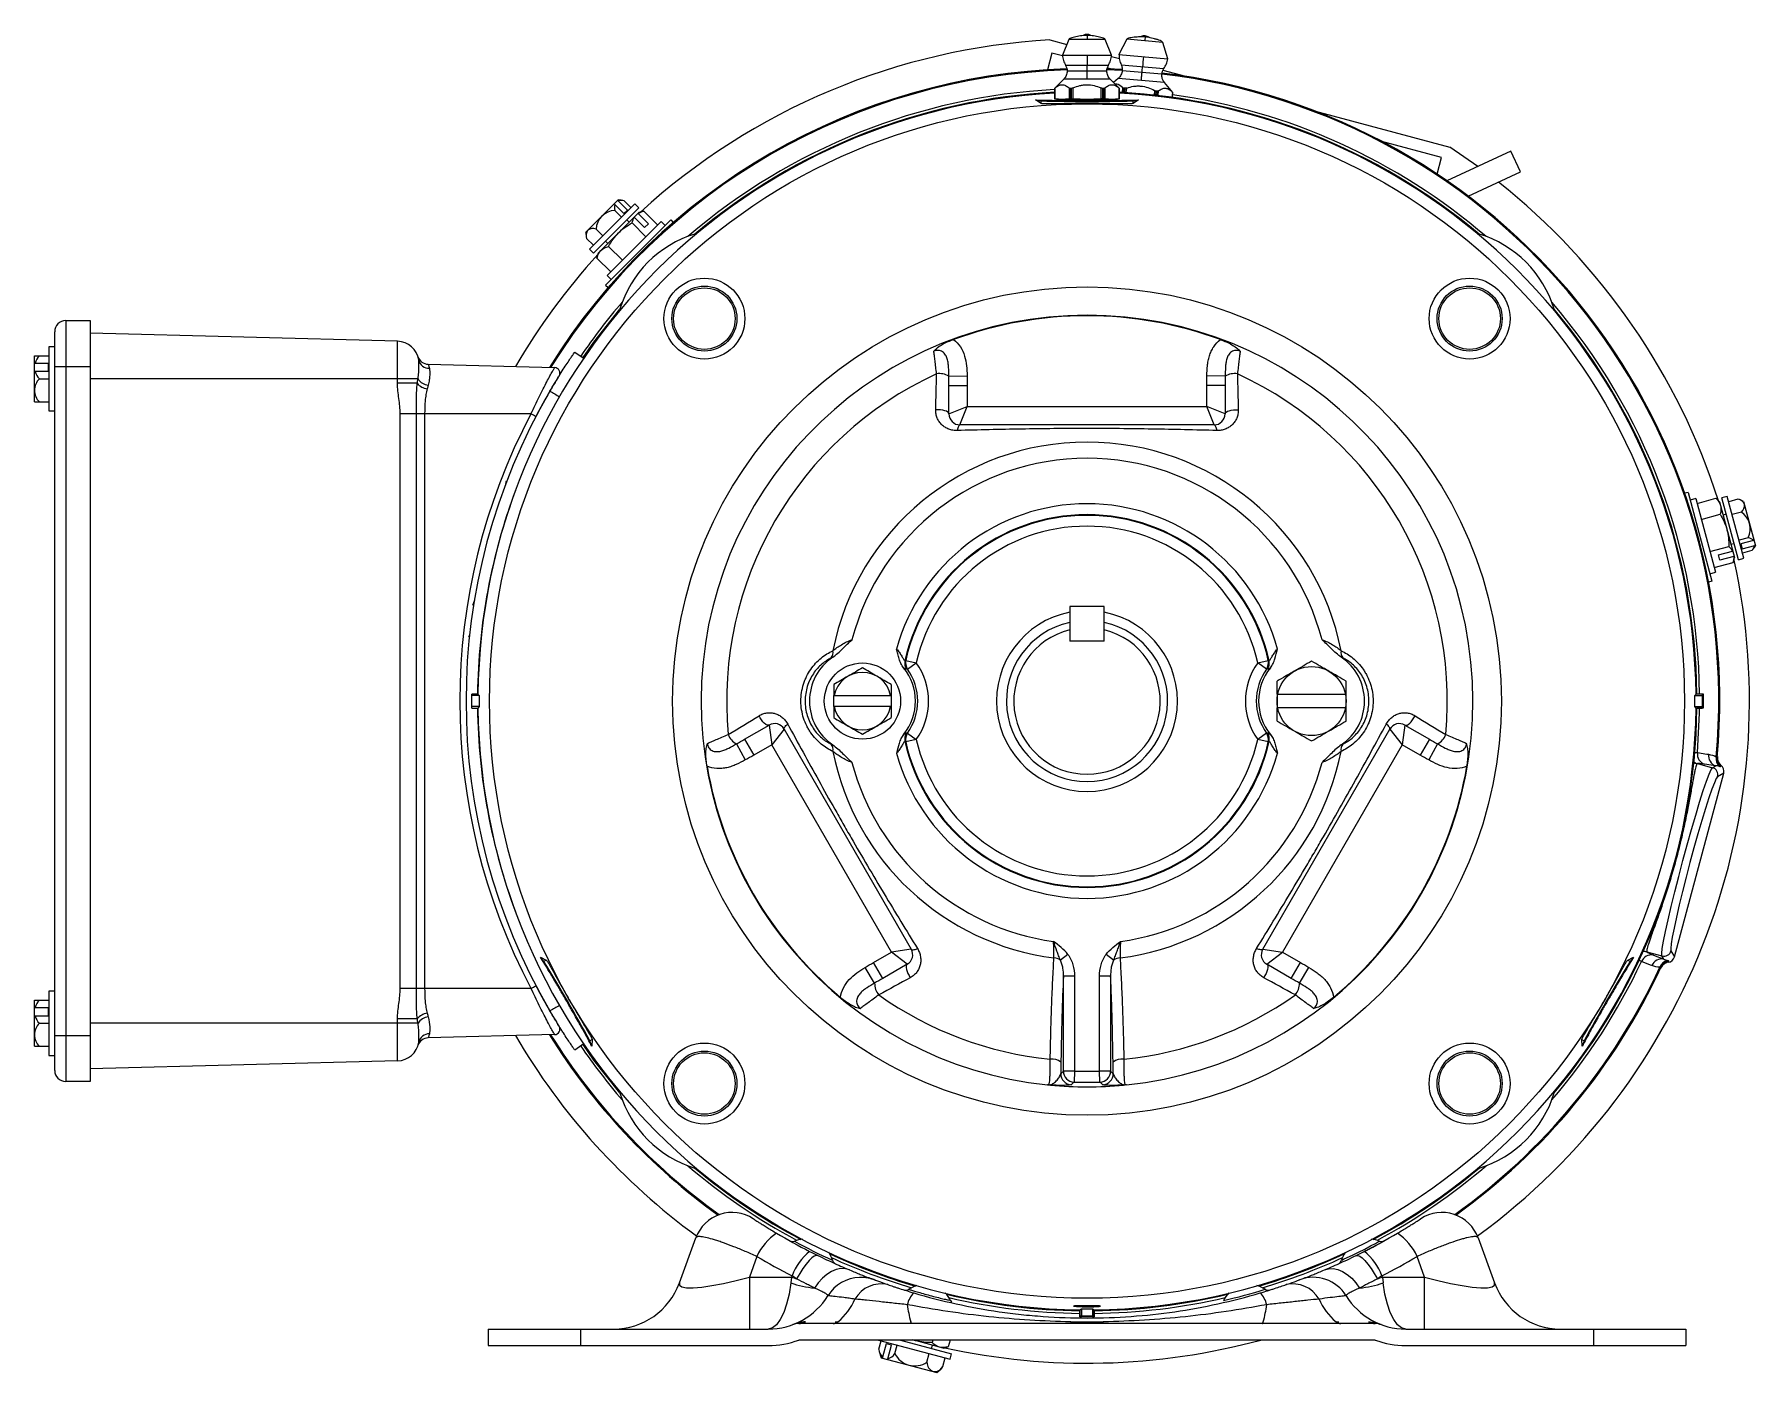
# Paper-space layout '_Right' of a CAD drawing. Header units: inches. Extents: x -5.71 to 3.63, y -3.65 to 3.62.
import ezdxf

# ---------------------------------------------------------------- set-up
doc = ezdxf.new("R2010")
doc.units = ezdxf.units.IN
doc.header["$MEASUREMENT"] = 0

psp = doc.layouts.new('_Right')

# ---------------------------------------------------------------- linework, layer by layer
at = {"color": 7, "linetype": 'Continuous', "lineweight": 15}
for p, q in [((-0.2011, 3.5903), (-0.1097, 3.5658)), ((-0.0985, 3.5936), (-0.1334, 3.5072)), ((0.1334, 3.5072), (0.0985, 3.5936)), ((0.2156, 3.5939), (0.1733, 3.5109)), ((0.439, 3.4877), (0.4118, 3.5768)), ((-0.1334, 3.5072), (0.1334, 3.5072)), ((0.1321, 3.501), (0.1757, 3.4893)), ((0.1733, 3.5109), (0.439, 3.4877)), ((-0.126, 3.3776), (-0.176, 3.3276)), ((0.1917, 3.4296), (0.1091, 3.4333)), ((0.176, 3.3276), (0.126, 3.3776)), ((0.1693, 3.3812), (0.1438, 3.3598)), ((0.4124, 3.4259), (0.5347, 3.3931)), ((-0.176, 3.3276), (-0.176, 3.3276)), ((-0.176, 3.3276), (-0.176, 3.2709)), ((-0.176, 3.2709), (-0.1435, 3.2649)), ((-0.1733, 3.2705), (-0.1733, 3.3299)), ((-0.0977, 3.3299), (-0.0977, 3.2705)), ((-0.0853, 3.3276), (-0.0907, 3.3276)), ((-0.0907, 3.2709), (-0.0907, 3.3276)), ((-0.0853, 3.2709), (-0.0907, 3.2709)), ((-0.0853, 3.3276), (-0.0853, 3.2709)), ((-0.0756, 3.2705), (-0.0756, 3.3299)), ((0.0756, 3.3299), (0.0756, 3.2705)), ((0.0853, 3.2709), (0.0853, 3.3276)), ((0.0907, 3.3276), (0.0853, 3.3276)), ((0.0907, 3.2709), (0.0853, 3.2709)), ((0.0907, 3.3276), (0.0907, 3.2709)), ((0.0977, 3.2705), (0.0977, 3.3299)), ((0.1435, 3.2649), (0.176, 3.2709)), ((0.1733, 3.3299), (0.1733, 3.2705)), ((0.176, 3.3276), (0.176, 3.3276)), ((0.176, 3.2709), (0.176, 3.3276)), ((0.176, 3.2709), (0.176, 3.2709)), ((0.2055, 3.3279), (0.2002, 3.3283)), ((0.3808, 3.3125), (0.3755, 3.313)), ((0.4659, 3.3051), (0.4204, 3.3592)), ((0.4635, 3.2784), (0.4658, 3.3051)), ((0.4658, 3.3051), (0.4659, 3.3051)), ((-0.2497, 3.2452), (-0.2788, 3.2644)), ((-0.2788, 3.2644), (-0.2497, 3.2595)), ((-0.2497, 3.2452), (-0.2497, 3.2595)), ((-0.1435, 3.2649), (0.1435, 3.2649)), ((0, 3.2673), (0, 3.2649)), ((0.1358, 3.2626), (0.135, 3.2618)), ((0.2788, 3.2644), (0.2497, 3.2452)), ((0.2497, 3.2595), (0.2788, 3.2644)), ((0.2497, 3.2452), (0.2497, 3.2595)), ((1.2335, 3.2059), (1.9693, 3.0087)), ((2.121, 2.9038), (1.9693, 3.0087)), ((2.301, 2.9872), (1.9528, 2.8259)), ((2.3535, 2.8737), (2.301, 2.9872)), ((2.069, 2.742), (2.3535, 2.8737)), ((-2.7215, 2.5447), (-2.5447, 2.7215)), ((-2.4947, 2.6669), (-2.5446, 2.7168)), ((-2.512, 2.7161), (-2.4752, 2.6793)), ((-2.4542, 2.7003), (-2.7003, 2.4542)), ((-2.4323, 2.6784), (-2.6784, 2.4323)), ((-2.6534, 2.4327), (-2.4327, 2.6534)), ((-2.5637, 2.6977), (-2.5138, 2.6478)), ((-2.563, 2.6651), (-2.5262, 2.6283)), ((-2.5138, 2.6478), (-2.4947, 2.6669)), ((-2.4016, 2.5714), (-2.457, 2.6268)), ((-2.4323, 2.6784), (-2.4542, 2.7003)), ((-2.4357, 2.648), (-2.3803, 2.5926)), ((-2.4058, 2.6606), (-2.4327, 2.6534)), ((-2.3308, 2.5856), (-2.4058, 2.6606)), ((-2.6651, 2.563), (-2.6283, 2.5262)), ((-2.6131, 2.2595), (-2.2595, 2.6131)), ((-2.6046, 2.3118), (-2.3118, 2.6046)), ((-2.4851, 2.601), (-2.4974, 2.6133)), ((-2.3945, 2.5219), (-2.4695, 2.5969)), ((-2.3803, 2.5926), (-2.4016, 2.5714)), ((-2.2899, 2.5826), (-2.3118, 2.6046)), ((-2.2595, 2.6131), (-2.2457, 2.5992)), ((-2.7161, 2.512), (-2.6793, 2.4752)), ((-2.7003, 2.4542), (-2.6784, 2.4323)), ((-2.6534, 2.4327), (-2.6606, 2.4058)), ((-2.6133, 2.4974), (-2.601, 2.4851)), ((-2.5219, 2.3945), (-2.5969, 2.4695)), ((-2.5856, 2.3308), (-2.6606, 2.4058)), ((-2.6131, 2.2595), (-2.5992, 2.2457)), ((-2.6046, 2.3118), (-2.5826, 2.2899)), ((-5.5438, 2.066), (-5.5438, -2.066)), ((-5.5438, 2.066), (-5.4108, 2.066)), ((-5.4108, 2.066), (-5.4108, -2.066)), ((-5.6038, -2.006), (-5.6038, 2.006)), ((-3.7427, 1.9538), (-5.4108, 1.9975)), ((-5.7138, 1.875), (-5.6348, 1.875)), ((-5.7138, 1.625), (-5.7138, 1.875)), ((-5.6038, 1.924), (-5.6348, 1.924)), ((-5.6348, 1.924), (-5.6348, 1.576)), ((-3.7427, 1.7259), (-3.7427, 1.9538)), ((-2.7802, 1.8957), (-2.7288, 1.8602)), ((-5.7105, 1.8359), (-5.6398, 1.8359)), ((-5.6398, 1.7891), (-5.7105, 1.7891)), ((-5.6398, 1.8359), (-5.6398, 1.7891)), ((-5.4108, 1.816), (-5.6038, 1.816)), ((-3.5762, 1.8294), (-2.8903, 1.8114)), ((-5.6868, 1.75), (-5.6348, 1.75)), ((-3.6316, 1.75), (-5.4108, 1.75)), ((-3.6355, 1.7259), (-3.7427, 1.7259)), ((-0.7502, 1.7643), (-0.6506, 1.7663)), ((-0.75, 1.7133), (-0.65, 1.7133)), ((-0.75, 1.56), (-0.75, 1.7133)), ((-0.65, 1.7133), (-0.65, 1.6)), ((0.65, 1.6), (0.65, 1.7133)), ((0.75, 1.7133), (0.65, 1.7133)), ((0.7502, 1.7643), (0.6506, 1.7663)), ((0.75, 1.7133), (0.75, 1.56)), ((-5.7138, 1.625), (-5.6348, 1.625)), ((-0.75, 1.56), (-0.65, 1.6)), ((-0.69, 1.5), (-0.65, 1.6)), ((-0.65, 1.6), (0.65, 1.6)), ((0.75, 1.56), (0.65, 1.6)), ((0.69, 1.5), (0.65, 1.6)), ((-5.6348, 1.576), (-5.6038, 1.576)), ((-3.7282, -1.56), (-3.7282, 1.56)), ((-3.0183, 1.56), (-3.7282, 1.56)), ((-3.6398, -1.56), (-3.6398, 1.56)), ((-3.5956, 1.56), (-3.5956, -1.56)), ((0.69, 1.5), (-0.69, 1.5)), ((3.2633, 1.1332), (3.2445, 1.1282)), ((3.2633, 1.1332), (3.3927, 0.6503)), ((3.3044, 1.0997), (3.2744, 1.0917)), ((3.3044, 1.0997), (3.4115, 0.6998)), ((3.3113, 1.0738), (3.4138, 1.1012)), ((3.4335, 1.0815), (3.4138, 1.1012)), ((3.4335, 1.0815), (3.5142, 0.7801)), ((3.4756, 1.1114), (3.4456, 1.1034)), ((3.5357, 0.7672), (3.4456, 1.1034)), ((3.5656, 0.7753), (3.4756, 1.1114)), ((3.5335, 1.0962), (3.4832, 1.0828)), ((3.5645, 1.0845), (3.6293, 0.843)), ((3.3346, 0.9868), (3.4371, 1.0142)), ((3.4694, 1.0145), (3.4526, 1.01)), ((3.5522, 1.0265), (3.5019, 1.0131)), ((3.4951, 0.8516), (3.5119, 0.8561)), ((3.5895, 0.8871), (3.5393, 0.8736)), ((3.6182, 0.8714), (3.5499, 0.8531)), ((3.5499, 0.8531), (3.5569, 0.827)), ((3.5569, 0.827), (3.6252, 0.8453)), ((3.3813, 0.8128), (3.4837, 0.8402)), ((3.4046, 0.7258), (3.507, 0.7532)), ((3.4277, 0.7941), (3.5034, 0.8144)), ((3.4354, 0.7651), (3.4277, 0.7941)), ((3.5111, 0.7854), (3.4354, 0.7651)), ((3.507, 0.7532), (3.5142, 0.7801)), ((3.5357, 0.7672), (3.5656, 0.7753)), ((3.6082, 0.8174), (3.558, 0.8039)), ((3.3816, 0.6918), (3.4115, 0.6998)), ((3.3927, 0.6503), (3.3739, 0.6452)), ((-0.094, 0.5141), (-0.094, 0.3261)), ((0.094, 0.5141), (-0.094, 0.5141)), ((0.094, 0.3261), (0.094, 0.5141)), ((0.094, 0.3261), (-0.094, 0.3261)), ((-0.9842, 0.2212), (-0.9265, 0.2082)), ((-0.9747, 0.1739), (-0.9265, 0.2082)), ((0.9265, 0.2082), (0.9842, 0.2212)), ((0.9747, 0.1739), (0.9265, 0.2082)), ((-3.34, -0.0382), (-3.34, 0.0382)), ((-3.3061, 0.0382), (-3.34, 0.0382)), ((-3.3002, 0.03), (-3.34, 0.03)), ((-3.3061, 0.0382), (-3.3002, 0.03)), ((-1.375, -0.03), (-1.375, 0.03)), ((-1.3721, 0.03), (-1.0659, 0.03)), ((-1.063, 0.03), (-1.063, -0.03)), ((1.0315, 0.0375), (1.0315, -0.0375)), ((1.0353, 0.0375), (1.4027, 0.0375)), ((1.4065, -0.0375), (1.4065, 0.0375)), ((3.3002, 0.03), (3.3061, 0.0382)), ((3.3002, 0.03), (3.34, 0.03)), ((3.34, 0.0382), (3.3061, 0.0382)), ((3.3108, 0.0384), (3.345, 0.0384)), ((3.34, 0.0382), (3.34, -0.0382)), ((3.345, 0.0384), (3.345, -0.0384)), ((-3.3002, -0.03), (-3.34, -0.03)), ((-3.34, -0.0382), (-3.3061, -0.0382)), ((-3.3002, -0.03), (-3.3061, -0.0382)), ((-1.0659, -0.03), (-1.3721, -0.03)), ((1.4027, -0.0375), (1.0353, -0.0375)), ((3.3061, -0.0382), (3.3002, -0.03)), ((3.3002, -0.03), (3.34, -0.03)), ((3.3061, -0.0382), (3.34, -0.0382)), ((3.345, -0.0384), (3.3108, -0.0384)), ((-1.8588, -0.2072), (-1.726, -0.1305)), ((-1.726, -0.1305), (-1.7106, -0.2371)), ((-1.644, -0.1524), (-1.7106, -0.2371)), ((-1.644, -0.1524), (-0.954, -1.3476)), ((-0.9747, -0.1739), (-0.9265, -0.2082)), ((0.9747, -0.1739), (0.9265, -0.2082)), ((0.954, -1.3476), (1.644, -0.1524)), ((1.644, -0.1524), (1.7106, -0.2371)), ((1.726, -0.1305), (1.7106, -0.2371)), ((1.726, -0.1305), (1.8588, -0.2072)), ((-1.903, -0.2324), (-1.8549, -0.3197)), ((-1.8588, -0.2072), (-1.8088, -0.2938)), ((-1.7106, -0.2371), (-1.8088, -0.2938)), ((-1.0606, -1.3629), (-1.7106, -0.2371)), ((-0.9265, -0.2082), (-0.9842, -0.2212)), ((0.9842, -0.2212), (0.9265, -0.2082)), ((1.7106, -0.2371), (1.0606, -1.3629)), ((1.8088, -0.2938), (1.7106, -0.2371)), ((1.8588, -0.2072), (1.8088, -0.2938)), ((1.903, -0.2324), (1.8549, -0.3197)), ((3.3135, -0.3399), (3.395, -0.3617)), ((3.4125, -0.3516), (3.3525, -0.3426)), ((3.395, -0.3617), (3.4125, -0.3516)), ((3.1891, -1.3892), (3.4565, -0.3915)), ((3.4565, -0.3915), (3.4232, -0.4107)), ((-2.9664, -1.3908), (-2.9352, -1.4064)), ((-2.9477, -1.4136), (-2.9664, -1.3908)), ((-1.1588, -1.4196), (-1.0606, -1.3629)), ((-0.954, -1.3476), (-1.0606, -1.3629)), ((-0.976, -1.4295), (-1.0606, -1.3629)), ((-0.1038, -1.376), (-0.1444, -1.4073)), ((0.1444, -1.4073), (0.1038, -1.376)), ((0.954, -1.3476), (1.0606, -1.3629)), ((0.976, -1.4295), (1.0606, -1.3629)), ((1.0606, -1.3629), (1.1588, -1.4196)), ((2.9352, -1.4064), (2.9664, -1.3908)), ((2.9664, -1.3908), (2.9477, -1.4136)), ((3.0395, -1.3624), (3.121, -1.3842)), ((3.0746, -1.3796), (3.1311, -1.4017)), ((3.1311, -1.4017), (3.121, -1.3842)), ((3.1699, -1.356), (3.1891, -1.3892)), ((-2.9352, -1.4064), (-2.9477, -1.4136)), ((-1.1528, -1.5319), (-1.2044, -1.4466)), ((-1.1088, -1.5062), (-1.1588, -1.4196)), ((-0.976, -1.4295), (-1.1088, -1.5062)), ((-0.128, -2.0091), (-0.128, -1.4946)), ((-0.0681, -1.4946), (-0.128, -1.4946)), ((-0.0681, -1.4946), (-0.0681, -2.0091)), ((0.128, -1.4946), (0.0681, -1.4946)), ((0.0681, -2.0091), (0.0681, -1.4946)), ((0.128, -1.4946), (0.128, -2.0091)), ((1.1088, -1.5062), (0.976, -1.4295)), ((1.1088, -1.5062), (1.1588, -1.4196)), ((1.1528, -1.5319), (1.2044, -1.4466)), ((2.9352, -1.4064), (2.9477, -1.4136)), ((-5.6038, -1.576), (-5.6348, -1.576)), ((-5.6348, -1.576), (-5.6348, -1.924)), ((-3.7282, -1.56), (-3.0183, -1.56)), ((-5.7138, -1.625), (-5.6348, -1.625)), ((-5.7138, -1.875), (-5.7138, -1.625)), ((-5.7105, -1.6641), (-5.6398, -1.6641)), ((-5.6398, -1.6641), (-5.6398, -1.7109)), ((-5.6398, -1.7109), (-5.7105, -1.7109)), ((-5.6868, -1.75), (-5.6348, -1.75)), ((-3.6316, -1.75), (-5.4108, -1.75)), ((-3.7427, -1.9538), (-3.7427, -1.7259)), ((-3.6355, -1.7259), (-3.7427, -1.7259)), ((-5.6038, -1.816), (-5.4108, -1.816)), ((-2.8903, -1.8114), (-3.5762, -1.8294)), ((-2.7288, -1.8602), (-2.7802, -1.8957)), ((-2.6856, -1.8388), (-2.698, -1.846)), ((-2.6877, -1.8736), (-2.698, -1.846)), ((-2.6856, -1.8388), (-2.6877, -1.8736)), ((2.6877, -1.8736), (2.6856, -1.8388)), ((2.6856, -1.8388), (2.698, -1.846)), ((2.698, -1.846), (2.6877, -1.8736)), ((-5.7138, -1.875), (-5.6348, -1.875)), ((-5.6348, -1.924), (-5.6038, -1.924)), ((-3.7427, -1.9538), (-5.4108, -1.9975)), ((-0.0681, -2.0091), (-0.128, -2.0091)), ((-0.0681, -2.0091), (-0.0701, -2.069)), ((0.128, -2.0091), (0.0681, -2.0091)), ((0.0701, -2.069), (0.0681, -2.0091)), ((-5.4108, -2.066), (-5.5438, -2.066)), ((-2.2129, -3.1603), (-2.1236, -2.915)), ((-1.6016, -2.9376), (-1.589, -2.9445)), ((2.1236, -2.915), (2.2129, -3.1603)), ((-1.7919, -3.0161), (-1.8328, -3.1287)), ((1.8328, -3.1287), (1.7919, -3.0161)), ((-1.8328, -3.1287), (-1.8328, -3.4103)), ((-1.8328, -3.1287), (-1.6039, -3.1287)), ((-1.6039, -3.1287), (-1.6078, -3.1603)), ((-1.6039, -3.1287), (-1.6011, -3.121)), ((-1.1759, -3.1362), (-1.1703, -3.1377)), ((-1.154, -3.143), (-1.1547, -3.1428)), ((1.1546, -3.1428), (1.1541, -3.143)), ((1.6011, -3.121), (1.6039, -3.1287)), ((1.6039, -3.1287), (1.6078, -3.1603)), ((1.6039, -3.1287), (1.8328, -3.1287)), ((1.8328, -3.4103), (1.8328, -3.1287)), ((-0.0384, -3.345), (-0.0384, -3.3108)), ((0.0384, -3.345), (-0.0384, -3.345)), ((-0.0382, -3.3061), (-0.03, -3.3002)), ((-0.0382, -3.3061), (-0.0382, -3.34)), ((0.0382, -3.34), (-0.0382, -3.34)), ((-0.03, -3.3002), (-0.03, -3.34)), ((0.03, -3.3002), (0.0382, -3.3061)), ((0.03, -3.3002), (0.03, -3.34)), ((0.0382, -3.34), (0.0382, -3.3061)), ((0.0384, -3.3108), (0.0384, -3.345)), ((-3.25, -3.4103), (-3.25, -3.5)), ((-3.25, -3.4103), (-1.73, -3.4103)), ((-2.75, -3.4103), (-2.75, -3.5)), ((1.5648, -3.3803), (-1.5648, -3.3803)), ((1.73, -3.4103), (3.25, -3.4103)), ((2.75, -3.4103), (2.75, -3.5)), ((3.25, -3.4103), (3.25, -3.5)), ((-3.25, -3.5), (-1.73, -3.5)), ((1.5648, -3.47), (-1.5648, -3.47)), ((-1.1322, -3.47), (-0.7434, -3.5742)), ((-1.1298, -3.5206), (-1.1173, -3.474)), ((-1.0907, -3.4904), (-1.1104, -3.564)), ((-1.0617, -3.4982), (-1.0907, -3.4904)), ((-1.0814, -3.5718), (-1.0617, -3.4982)), ((-1.0428, -3.5439), (-1.0303, -3.4973)), ((-1.0124, -3.47), (-0.7354, -3.5442)), ((-0.7801, -3.5142), (-0.9456, -3.4699)), ((-0.8688, -3.5906), (-0.8563, -3.5439)), ((-0.8436, -3.5152), (-0.8391, -3.4985)), ((-0.8365, -3.47), (-0.8402, -3.4837)), ((-0.7801, -3.5142), (-0.7532, -3.507)), ((-0.7433, -3.47), (-0.7532, -3.507)), ((-0.7434, -3.5742), (-0.7354, -3.5442)), ((1.73, -3.5), (3.25, -3.5)), ((-1.1171, -3.5662), (-0.8157, -3.6469)), ((-0.7818, -3.6139), (-0.7693, -3.5672))]:
    psp.add_line(p, q, dxfattribs=at)
at = {"color": 8, "linetype": 'Continuous', "lineweight": 15}
for p, q in [((0.0985, 3.5936), (-0.0985, 3.5936)), ((0.4118, 3.5768), (0.2156, 3.5939)), ((-0.1906, 3.5193), (-0.215, 3.4283)), ((-0.1327, 3.5037), (-0.1906, 3.5193)), ((0.126, 3.3776), (-0.126, 3.3776)), ((-0.1161, 3.4526), (0.1161, 3.4526)), ((0.1078, 3.4216), (-0.1078, 3.4216)), ((0.1891, 3.4242), (0.1084, 3.4277)), ((0.1335, 3.4324), (0.1103, 3.4386)), ((0.4204, 3.3592), (0.1693, 3.3812)), ((0.1857, 3.4551), (0.4171, 3.4348)), ((0.4061, 3.4046), (0.1913, 3.4234)), ((0.1934, 3.3312), (0.1911, 3.3055)), ((0.1982, 3.3051), (0.2002, 3.3283)), ((0.2055, 3.3279), (0.2035, 3.3048)), ((0.2132, 3.3042), (0.2154, 3.3293)), ((0.366, 3.3161), (0.3638, 3.291)), ((0.3735, 3.2899), (0.3755, 3.313)), ((0.3808, 3.3125), (0.3788, 3.2893)), ((0.3858, 3.2885), (0.388, 3.3142)), ((0.4634, 3.3076), (0.4608, 3.2788)), ((1.9247, 2.9524), (1.6006, 3.0393)), ((1.9004, 2.8614), (1.9247, 2.9524)), ((-3.0758, 1.3721), (-3.0778, 1.3726)), ((-3.0746, 1.3796), (-3.0727, 1.3791)), ((-3.3257, 0.5481), (-3.335, 0.5185)), ((-3.3566, 0.2865), (-3.361, 0.2872)), ((-3.3526, 0.3504), (-3.3571, 0.3516)), ((3.0099, -1.4143), (2.9912, -1.4058)), ((-1.3672, -3.371), (-1.3517, -3.371)), ((1.3517, -3.371), (1.3672, -3.371))]:
    psp.add_line(p, q, dxfattribs=at)
at = {"color": 7, "linetype": 'Continuous', "lineweight": 15, "flags": 128}
for points in [[(-2.7358, 1.865), (-2.6764, 1.9493), (-2.5364, 2.1283)], [(-0.75, 1.56), (-0.7514, 1.5648), (-0.7557, 1.5695), (-0.7626, 1.5736), (-0.7718, 1.5771), (-0.7828, 1.5798), (-0.7951, 1.5815), (-0.8082, 1.5822), (-0.8213, 1.5818)], [(-0.69, 1.5), (-0.6921, 1.4995), (-0.6942, 1.4979), (-0.6962, 1.4953), (-0.6981, 1.4918), (-0.6999, 1.4873), (-0.7015, 1.482), (-0.7029, 1.476), (-0.704, 1.4693)], [(0.69, 1.5), (0.6921, 1.4995), (0.6942, 1.4979), (0.6962, 1.4953), (0.6981, 1.4918), (0.6999, 1.4873), (0.7015, 1.482), (0.7029, 1.476), (0.704, 1.4693)], [(0.75, 1.56), (0.7514, 1.5648), (0.7557, 1.5695), (0.7626, 1.5736), (0.7718, 1.5771), (0.7828, 1.5798), (0.7951, 1.5815), (0.8082, 1.5822), (0.8213, 1.5818)], [(-1.726, -0.1305), (-1.7309, -0.1317), (-1.7371, -0.1303), (-1.7441, -0.1264), (-1.7517, -0.1202), (-1.7595, -0.112), (-1.7672, -0.1021), (-1.7743, -0.0912), (-1.7805, -0.0796)], [(1.726, -0.1305), (1.7309, -0.1317), (1.7371, -0.1303), (1.7441, -0.1264), (1.7517, -0.1202), (1.7595, -0.112), (1.7672, -0.1021), (1.7743, -0.0912), (1.7805, -0.0796)], [(-1.644, -0.1524), (-1.6446, -0.1503), (-1.6443, -0.1477), (-1.6431, -0.1447), (-1.641, -0.1413), (-1.638, -0.1375), (-1.6342, -0.1335), (-1.6297, -0.1293), (-1.6245, -0.1249)], [(1.644, -0.1524), (1.6446, -0.1503), (1.6443, -0.1477), (1.6431, -0.1447), (1.641, -0.1413), (1.638, -0.1375), (1.6342, -0.1335), (1.6297, -0.1293), (1.6245, -0.1249)], [(3.3138, -0.2801), (3.3641, -0.2876), (3.3738, -0.2891)], [(3.121, -1.3842), (3.12, -1.3713), (3.123, -1.3443), (3.1298, -1.304), (3.1403, -1.2513), (3.1542, -1.188), (3.1711, -1.1157), (3.1905, -1.0365), (3.2118, -0.9527), (3.2345, -0.8667), (3.2579, -0.7808), (3.2813, -0.6976), (3.3041, -0.6193), (3.3256, -0.5483), (3.3453, -0.4865), (3.3625, -0.4357), (3.3767, -0.3973), (3.3877, -0.3724), (3.395, -0.3617)], [(3.4232, -0.4107), (3.4162, -0.4204), (3.4058, -0.4433), (3.3923, -0.4788), (3.3761, -0.5257), (3.3577, -0.5828), (3.3377, -0.6484), (3.3165, -0.7207), (3.2947, -0.7976), (3.2731, -0.877), (3.2521, -0.9566), (3.2325, -1.0341), (3.2147, -1.1073), (3.1993, -1.1742), (3.1866, -1.2328), (3.1772, -1.2815), (3.1711, -1.3189), (3.1687, -1.344), (3.1699, -1.356)], [(-0.954, -1.3476), (-0.9525, -1.3491), (-0.9501, -1.3502), (-0.9469, -1.3506), (-0.9428, -1.3505), (-0.9381, -1.3498), (-0.9327, -1.3485), (-0.9268, -1.3467), (-0.9204, -1.3444)], [(0.954, -1.3476), (0.9525, -1.3491), (0.9501, -1.3502), (0.9469, -1.3506), (0.9428, -1.3505), (0.9381, -1.3498), (0.9327, -1.3485), (0.9268, -1.3467), (0.9204, -1.3444)], [(-0.976, -1.4295), (-0.9795, -1.4332), (-0.9813, -1.4392), (-0.9815, -1.4472), (-0.9799, -1.4569), (-0.9767, -1.4678), (-0.9721, -1.4794), (-0.9661, -1.491), (-0.9592, -1.5022)], [(0.976, -1.4295), (0.9795, -1.4332), (0.9813, -1.4392), (0.9815, -1.4472), (0.9799, -1.4569), (0.9767, -1.4678), (0.9721, -1.4794), (0.9661, -1.491), (0.9592, -1.5022)], [(3.0664, -1.4365), (3.0594, -1.4338), (3.0099, -1.4143)], [(-2.5364, -2.1283), (-2.6764, -1.9493), (-2.7357, -1.8651)], [(-1.4606, -3.0112), (-1.4694, -3.0102), (-1.4805, -3.0146), (-1.4937, -3.0243), (-1.5086, -3.039), (-1.5248, -3.0583), (-1.5418, -3.0816), (-1.5591, -3.1083), (-1.5762, -3.1376)], [(-1.2886, -3.0896), (-1.3115, -3.0832), (-1.336, -3.0825), (-1.3616, -3.0875), (-1.3874, -3.0981), (-1.4127, -3.1139), (-1.4367, -3.1346), (-1.4589, -3.1595), (-1.4786, -3.1879)], [(1.2886, -3.0896), (1.3115, -3.0832), (1.336, -3.0825), (1.3616, -3.0875), (1.3874, -3.0981), (1.4127, -3.1139), (1.4367, -3.1346), (1.4589, -3.1595), (1.4786, -3.1879)], [(1.4606, -3.0112), (1.4694, -3.0102), (1.4805, -3.0146), (1.4937, -3.0243), (1.5086, -3.039), (1.5248, -3.0583), (1.5418, -3.0816), (1.5591, -3.1083), (1.5762, -3.1376)], [(-2.2129, -3.1603), (-2.212, -3.1728), (-2.1989, -3.1815), (-2.174, -3.1861), (-2.1378, -3.1864), (-2.0915, -3.1826), (-2.0363, -3.1746), (-1.9736, -3.1627), (-1.9051, -3.1473), (-1.8328, -3.1287)], [(-1.6078, -3.1603), (-1.6174, -3.2203), (-1.6304, -3.2746), (-1.6464, -3.3214), (-1.665, -3.3594), (-1.6855, -3.3874), (-1.7074, -3.4045), (-1.73, -3.4103)], [(1.73, -3.4103), (1.7074, -3.4045), (1.6855, -3.3874), (1.665, -3.3594), (1.6464, -3.3214), (1.6304, -3.2746), (1.6174, -3.2203), (1.6078, -3.1603)], [(1.8328, -3.1287), (1.9051, -3.1473), (1.9736, -3.1627), (2.0363, -3.1746), (2.0915, -3.1826), (2.1378, -3.1864), (2.174, -3.1861), (2.1989, -3.1815), (2.212, -3.1728), (2.2129, -3.1603)], [(-0.9504, -3.3803), (-0.9512, -3.3802), (-0.952, -3.3797), (-0.9528, -3.379), (-0.9536, -3.3779), (-0.9544, -3.3766), (-0.9552, -3.375), (-0.9559, -3.3731), (-0.9566, -3.371)], [(0.9504, -3.3803), (0.9512, -3.3802), (0.952, -3.3797), (0.9528, -3.379), (0.9536, -3.3779), (0.9544, -3.3766), (0.9552, -3.375), (0.9559, -3.3731), (0.9566, -3.371)]]:
    psp.add_lwpolyline(points, dxfattribs=at)
at = {"color": 8, "linetype": 'Continuous', "lineweight": 15, "flags": 128}
for points in [[(-3.1527, 1.1947), (-3.1542, 1.188), (-3.157, 1.1756)], [(3.3138, -0.2801), (3.325, -0.0649), (3.3254, -0.0384)], [(3.2943, -0.3327), (3.3021, -0.3372), (3.3119, -0.3408)], [(3.0193, -1.359), (3.0283, -1.3591), (3.0386, -1.3608)], [(1.3829, -3.0363), (1.3829, -3.0363), (1.3927, -3.0318), (1.4128, -3.0225), (1.4407, -3.0093), (1.4734, -2.9933), (1.5077, -2.976), (1.5398, -2.9592), (1.5659, -2.9451), (1.5829, -2.9357), (1.5886, -2.9325), (1.5886, -2.9325)]]:
    psp.add_lwpolyline(points, dxfattribs=at)
at = {"color": 7, "linetype": 'Continuous', "lineweight": 15}
for centre, radius in [((0, 0), 3.2435), ((-2.0771, 2.0771), 0.2198), ((-2.0771, 2.0771), 0.1765), ((0, 0), 2.2493), ((-2.0771, 2.0771), 0.167), ((2.0771, 2.0771), 0.2198), ((2.0771, 2.0771), 0.1765), ((2.0771, 2.0771), 0.167), ((-1.219, 0), 0.207), ((1.219, 0), 0.1875), ((-2.0771, -2.0771), 0.2198), ((2.0771, -2.0771), 0.2198), ((-2.0771, -2.0771), 0.1765), ((-2.0771, -2.0771), 0.167), ((2.0771, -2.0771), 0.1765), ((2.0771, -2.0771), 0.167)]:
    psp.add_circle(centre, radius, dxfattribs=at)
for centre, radius, start, end in [((0, 0), 3.5959, 93.20533, 132.39684), ((0, 3.5735), 0.047, 63.29515, 116.70485), ((0.3119, 3.5654), 0.047, 58.29515, 111.70485), ((0, 0), 3.435, 91.81516, 148.16018), ((0, 0), 3.435, 354.85799, 83.19585), ((0, 0), 3.3064, 93.05133, 179.33844), ((0, 0), 3.311, 93.04704, 130.00029), ((0, 0), 3.311, 49.99971, 86.95296), ((0, 0), 3.3064, 0.66156, 86.94867), ((0, 15.3901), 12.1332, 268.82097, 271.17903), ((0, 0), 3.5959, 17.60316, 51.60157), ((-2.5684, 2.5589), 0.1597, 81.45512, 82.9716), ((-2.5553, 2.5553), 0.1665, 74.90545, 86.34778), ((-2.5296, 2.6608), 0.0581, 72.37252, 105.06233), ((-2.5553, 2.5553), 0.11, 93.99842, 176.00158), ((-2.5875, 2.5399), 0.1597, 81.45512, 82.9716), ((-2.5077, 2.6826), 0.0581, 164.93767, 197.62748), ((-2.5553, 2.5553), 0.1665, 183.65222, 195.09455), ((-2.674, 2.5287), 0.0453, 141.96163, 201.61671), ((-2.6818, 2.5209), 0.0453, 68.38329, 128.03837), ((-1.9481, 1.9481), 0.6153, 107.03166, 162.96834), ((1.9481, 1.9481), 0.6153, 17.03166, 72.96834), ((0, 0), 3.5959, 137.60316, 149.64953), ((-5.5438, 2.006), 0.06, 90, 180), ((0, 0), 2.095, 275.85366, 264.14634), ((0, 0), 2.0925, 69.73847, 110.26153), ((0, 0), 3.311, 0.66425, 40.00029), ((-5.6226, 1.8095), 0.0917, 134.4541, 163.29918), ((-3.7458, 1.8339), 0.12, 9.12042, 88.5), ((-3.5746, 1.8893), 0.06, 197.94557, 268.5), ((-5.6391, 1.6686), 0.1818, 113.09585, 114.25375), ((-5.6391, 1.6219), 0.1818, 113.09585, 114.25375), ((-5.6226, 1.8155), 0.0917, 196.70082, 225.5459), ((-3.5718, 1.8639), 0.0566, 191.17907, 272.16318), ((-2.8911, 1.7814), 0.03, 328.0542, 88.5), ((0, 0), 1.9559, 114.67495, 185.32505), ((-0.8007, 1.6822), 0.0964, 58.42302, 99.43619), ((0.8007, 1.6822), 0.0964, 80.56381, 121.57698), ((0, 0), 1.9559, 354.67495, 65.32505), ((-5.6255, 1.6864), 0.0883, 133.9815, 179.31463), ((-5.6255, 1.6886), 0.0883, 180.68537, 226.0185), ((-3.5704, 1.7788), 0.084, 219.11159, 262.09191), ((-3.5695, 1.7877), 0.0726, 211.30238, 264.85428), ((-0.0343, 0), 3.3367, 149.70767, 210.29233), ((-0.065, 0), 3.34, 152.156, 207.844), ((-3.2896, 1.0309), 0.5946, 60.02662, 62.85122), ((-0.69, 1.56), 0.06, 180, 270), ((0.69, 1.56), 0.06, 270, 0), ((0, 0), 1.4065, 11.21453, 168.78547), ((0, 0), 1.3185, 14.63183, 165.36817), ((-0.0343, 0), 3.2743, 159.54383, 179.33195), ((0, 0), 1.0715, 15.28316, 164.71684), ((3.4907, 0.9353), 0.1665, 63.65222, 75.09455), ((3.5269, 1.0514), 0.0453, 21.96163, 81.61671), ((3.524, 1.062), 0.0453, 308.38329, 8.03837), ((0, 0), 1.0124, 12.56651, 167.43349), ((0, 0), 1.0087, 12.66547, 167.33453), ((0, 0), 0.9497, 12.66547, 167.33453), ((3.4907, 0.9353), 0.11, 333.99842, 56.00158), ((3.5771, 0.8304), 0.0581, 44.93767, 77.62748), ((3.5691, 0.8603), 0.0581, 312.37252, 345.06233), ((3.4907, 0.9353), 0.1665, 314.90545, 326.34778), ((3.4933, 0.9709), 0.1597, 321.45512, 322.9716), ((3.5003, 0.9448), 0.1597, 321.45512, 322.9716), ((0, 0), 3.5959, 306.11832, 12.39684), ((0, 0), 0.491, 101.03718, 78.96282), ((0, 0), 0.4374, 102.41075, 77.58925), ((0, 0), 0.3974, 103.68315, 76.31685), ((-1.219, 0), 0.2875, 124.18705, 235.81295), ((-1.4255, 0.2629), 0.0471, 322.38972, 13.03778), ((-0.9284, 0.2078), 0.061, 168.23657, 214.91042), ((-0.9245, 0.2086), 0.061, 168.13431, 214.65008), ((-1.219, 0), 0.359, 324.55014, 35.44986), ((1.219, 0), 0.359, 144.55014, 215.44986), ((0.9245, 0.2086), 0.061, 325.34992, 11.86569), ((0.9284, 0.2078), 0.061, 325.08958, 11.76343), ((1.4255, 0.2629), 0.0471, 166.96222, 217.61028), ((1.219, 0), 0.2875, 304.18705, 55.81295), ((-1.219, 0), 0.156, 11.08749, 168.91251), ((-1.219, 0), 0.2875, 321.00779, 38.99221), ((-1.219, 0), 0.2999, 324.55014, 35.44986), ((1.219, 0), 0.2999, 144.55014, 215.44986), ((1.219, 0), 0.2875, 141.00779, 218.99221), ((0, 0), 3.3003, 179.47917, 180.52083), ((0, 0), 3.3003, 359.47917, 0.52083), ((-0.0343, 0), 3.2743, 180.66805, 200.45617), ((0, 0), 3.3064, 180.66156, 269.33844), ((-1.219, 0), 0.156, 191.08749, 348.91251), ((0, 0), 3.3064, 270.66156, 359.33844), ((0, 0), 3.311, 319.99971, 359.33575), ((-1.8571, -0.1476), 0.0964, 200.56381, 241.57698), ((-1.696, -0.1824), 0.06, 30, 120), ((-0.9284, -0.2078), 0.061, 145.08958, 191.76343), ((-0.9245, -0.2086), 0.061, 145.34992, 191.86569), ((0.9245, -0.2086), 0.061, 348.13431, 34.65008), ((0.9284, -0.2078), 0.061, 348.23657, 34.91042), ((1.696, -0.1824), 0.06, 60, 150), ((1.8571, -0.1476), 0.0964, 298.42302, 339.43619), ((-1.4255, -0.2629), 0.0471, 346.96222, 37.61028), ((0, 0), 1.4065, 191.21453, 262.674), ((0, 0), 1.0124, 192.56651, 347.43349), ((0, 0), 1.0087, 192.66547, 347.33453), ((0, 0), 0.9497, 192.66547, 347.33453), ((0, 0), 1.4065, 277.326, 348.78547), ((1.4255, -0.2629), 0.0471, 142.38972, 193.03778), ((3.3712, -0.2878), 0.0579, 172.36927, 251.16782), ((0, 0), 2.0925, 189.73847, 230.26153), ((0, 0), 1.3185, 194.63183, 262.06832), ((0, 0), 1.0715, 195.28316, 344.71684), ((0, 0), 1.3185, 277.93168, 345.36817), ((0, 0), 2.0925, 309.73847, 350.26153), ((3.4312, -0.2968), 0.0579, 172.31419, 251.16489), ((3.3845, -0.4004), 0.0401, 345.1836, 74.8164), ((3.4696, -0.3147), 0.0548, 168.39669, 228.04664), ((3.4806, -0.3132), 0.0597, 174.88766, 226.14014), ((3.4812, -0.3066), 0.0597, 174.9978, 229.3808), ((3.4179, -0.3811), 0.0399, 344.97196, 52.85711), ((-1.006, -1.3776), 0.06, 300, 30), ((-0.1855, -1.4681), 0.0734, 55.93151, 85.21546), ((0.1855, -1.4681), 0.0734, 94.78454, 124.06849), ((1.006, -1.3776), 0.06, 150, 240), ((3.0634, -1.4363), 0.0579, 78.83218, 157.63073), ((3.1199, -1.4585), 0.0579, 78.83511, 157.68581), ((3.1313, -1.3455), 0.0401, 255.1836, 344.8164), ((3.1505, -1.3789), 0.0399, 277.14289, 345.02804), ((-13.3283, -7.6951), 12.1332, 28.82097, 31.17903), ((0, 0), 3.435, 305.65419, 335.14201), ((13.3283, -7.6951), 12.1332, 148.82097, 151.17903), ((3.1621, -1.4623), 0.0548, 101.95336, 161.60331), ((3.1681, -1.4751), 0.0597, 100.6192, 155.0022), ((3.1709, -1.4691), 0.0597, 103.85986, 155.11234), ((-3.2896, -1.0309), 0.5946, 297.14878, 299.97338), ((-1.0564, -1.5345), 0.0964, 178.42302, 219.43619), ((1.0564, -1.5345), 0.0964, 320.56381, 1.57698), ((-5.6391, -1.8314), 0.1818, 113.09585, 114.25375), ((-5.6226, -1.6905), 0.0917, 134.4541, 163.29918), ((0, 0), 1.9559, 234.67495, 264.13525), ((0, 0), 1.9559, 275.86475, 305.32505), ((-5.6391, -1.8781), 0.1818, 113.09585, 114.25375), ((-5.6255, -1.8136), 0.0883, 133.9815, 179.31463), ((-5.6226, -1.6845), 0.0917, 196.70082, 225.5459), ((-3.5704, -1.7788), 0.084, 97.90809, 140.88841), ((-3.5695, -1.7877), 0.0726, 95.14572, 148.69762), ((-2.8911, -1.7814), 0.03, 271.5, 31.9458), ((-5.6255, -1.8114), 0.0883, 180.68537, 226.0185), ((-3.7458, -1.8339), 0.12, 271.5, 350.87958), ((-3.5746, -1.8893), 0.06, 91.5, 162.05443), ((-3.5718, -1.8639), 0.0566, 87.83682, 168.82093), ((0, 0), 3.5959, 210.35047, 233.88168), ((0, 0), 3.435, 211.83982, 234.34581), ((-0.1886, -2.0206), 0.0758, 51.65047, 98.56071), ((0.1886, -2.0206), 0.0758, 81.43929, 128.34953), ((-5.5438, -2.006), 0.06, 180, 270), ((-0.0828, -2.0233), 0.0601, 180.1745, 267.47723), ((-0.0679, -2.0089), 0.0601, 180.17604, 267.88373), ((0, 0), 2.0103, 268.05977, 271.94023), ((0.0679, -2.0089), 0.0601, 272.11627, 359.82396), ((0.0828, -2.0233), 0.0601, 272.52277, 359.8255), ((-1.9481, -1.9481), 0.6153, 197.03166, 252.96834), ((0, 0), 2.095, 264.5518, 275.4482), ((0, 0), 2.0702, 268.05977, 271.94023), ((1.9481, -1.9481), 0.6153, 287.03166, 342.96834), ((0, 0), 3.311, 229.99971, 242.00585), ((0, 0), 3.311, 297.99415, 310.00029), ((-1.9266, -2.9867), 0.2097, 56.84509, 160), ((1.9266, -2.9867), 0.2097, 20, 123.15491), ((-1.5189, -3.1385), 0.2991, 123.76993, 155.85104), ((0, -0.0375), 3.313, 239.42512, 242.96611), ((0, -0.0375), 3.313, 297.03389, 300.57488), ((1.5189, -3.1385), 0.2991, 24.14896, 56.23007), ((-1.5994, -2.9045), 0.03, 240.86355, 291.75635), ((-1.2985, -3.2381), 0.3245, 129.70593, 158.84174), ((-1.5326, -3.0781), 0.156, 94.43609, 110.8916), ((1.2985, -3.2381), 0.3245, 21.15826, 50.29407), ((1.5326, -3.0781), 0.156, 68.94363, 85.71122), ((1.5994, -2.9045), 0.03, 249.03639, 299.15566), ((0, 0.0168), 3.5227, 239.42512, 242.96611), ((-1.5326, -3.0781), 0.156, 15.48122, 32.76862), ((0, 0), 3.311, 245.05665, 253.65283), ((-1.3533, -3.0286), 0.03, 195.53651, 245.65566), ((0, 0), 3.311, 286.34717, 294.94335), ((1.3533, -3.0286), 0.03, 294.36355, 345.25635), ((1.5326, -3.0781), 0.156, 147.41378, 164.38817), ((0, 0.0168), 3.5227, 297.03389, 300.57488), ((-2.57, -3.0303), 0.38, 270, 340), ((-1.4181, -2.589), 0.6019, 251.62291, 264.23216), ((-1.2848, -2.1894), 0.9919, 251.23681, 252.91567), ((-1.2278, -3.3393), 0.2097, 91.73309, 148.39675), ((-1.1174, -3.3287), 0.1636, 76.98027, 150.28026), ((-0.8808, -3.3245), 0.156, 106.06755, 123.5982), ((0.8808, -3.3245), 0.156, 56.39387, 74.39137), ((1.1174, -3.3287), 0.1636, 29.71974, 103.01973), ((1.2278, -3.3393), 0.2097, 31.60325, 110.39721), ((1.4181, -2.589), 0.6019, 275.76784, 288.37709), ((1.2848, -2.1894), 0.9919, 287.08433, 288.76319), ((2.57, -3.0303), 0.38, 200, 270), ((-1.73, -3.0303), 0.38, 270, 328.39675), ((-1.5527, -3.1247), 0.3178, 309.21292, 337.25223), ((-0.9837, -3.1696), 0.03, 252.56375, 303.51781), ((-0.8456, -3.307), 0.1329, 135.68247, 167.55701), ((-0.8808, -3.3245), 0.156, 26.55013, 44.834), ((0, 0), 3.311, 256.67055, 269.33575), ((-0.7141, -3.2419), 0.03, 205.5921, 231.2106), ((0, 0), 3.311, 270.66425, 283.32945), ((0.8808, -3.3245), 0.156, 135.12675, 153.45944), ((0.8456, -3.307), 0.1329, 12.44299, 44.31753), ((0.9837, -3.1696), 0.03, 236.48353, 287.43625), ((1.5527, -3.1247), 0.3178, 202.74777, 230.78708), ((1.73, -3.0303), 0.38, 211.60325, 270), ((-0.3999, -3.2103), 0.5795, 186.73984, 196.09587), ((0.0029, -2.4701), 0.82, 264.69756, 273.46179), ((0, 0), 3.3003, 269.47917, 270.52083), ((0.3999, -3.2103), 0.5795, 343.90413, 353.26016), ((-1.5648, -3.4703), 0.09, 90, 110.58197), ((-1.5649, -3.3001), 0.0802, 270.07601, 297.88638), ((-1.3781, -3.3383), 0.042, 271.03436, 308.90156), ((-0.0667, -3.3719), 0.0215, 177.45417, 202.87518), ((0.0667, -3.3719), 0.0215, 337.12482, 2.54583), ((1.3781, -3.3383), 0.042, 231.09844, 268.96564), ((1.5649, -3.3001), 0.0802, 242.11362, 269.92399), ((1.5648, -3.4703), 0.09, 69.41803, 90), ((-1.73, -3.0303), 0.4697, 270, 290.58197), ((-1.5648, -3.4703), 0.0003, 90, 110.58197), ((-0.9353, -3.4907), 0.1968, 188.75969, 202.56859), ((-1.0567, -3.5139), 0.0735, 185.25559, 223.04073), ((-1.1028, -3.5015), 0.0735, 286.95927, 324.74441), ((-0.9353, -3.4907), 0.12, 206.36149, 303.63851), ((0, 0), 3.5959, 257.60316, 285.20625), ((1.5648, -3.4703), 0.0003, 69.41803, 90), ((1.73, -3.0303), 0.4697, 249.41803, 270), ((-0.9254, -3.5046), 0.1943, 197.82171, 199.16929), ((-0.8964, -3.5123), 0.1943, 197.82171, 199.16929), ((-0.8121, -3.59), 0.0568, 180.56958, 245.21311), ((-0.8307, -3.585), 0.0568, 264.78689, 329.43042), ((-0.9353, -3.4907), 0.1968, 307.43141, 321.24031)]:
    psp.add_arc(centre, radius, start, end, dxfattribs=at)
at = {"color": 8, "linetype": 'Continuous', "lineweight": 15}
for centre, radius, start, end in [((0, 0), 3.4294, 91.80698, 148.1052), ((0, 0), 3.4294, 354.92037, 83.19336), ((0, 0), 3.3256, 93.03364, 130.64323), ((0, 0), 3.3256, 49.35677, 81.96636), ((0, 0), 3.3256, 139.35677, 145.71703), ((0, 0), 3.3256, 0.66134, 40.64323), ((3.3292, -0.2822), 0.0598, 234.44603, 254.71609), ((3.0243, -1.4202), 0.0598, 75.28391, 95.55397), ((0, 0), 3.4294, 305.59051, 335.07963), ((0, 0), 3.3256, 319.35677, 334.83205), ((0, 0), 3.4294, 211.8948, 234.40949), ((0, 0), 3.3256, 214.28568, 220.64323), ((0, 0), 3.3256, 229.35677, 241.70763), ((0, 0), 3.3256, 298.29237, 310.64323), ((-0.2472, -0.5279), 2.7535, 240.85901, 245.65566), ((0, 0), 3.3256, 245.35486, 253.35033), ((0, 0), 3.3256, 286.64967, 294.64514), ((0, 0), 3.3256, 256.97306, 269.33866), ((0, 0), 3.3256, 270.66134, 283.02694), ((0.1421, -0.5677), 2.7535, 282.57857, 287.43625)]:
    psp.add_arc(centre, radius, start, end, dxfattribs=at)
at = {"color": 7, "linetype": 'Continuous', "lineweight": 15}
for points, knots in [([(0, 3.6155), (-0.0031, 3.6155), (-0.0098, 3.6153), (-0.022, 3.6141), (-0.0363, 3.6121), (-0.0524, 3.6094), (-0.0688, 3.6061), (-0.0835, 3.6022), (-0.0948, 3.598), (-0.0973, 3.5951), (-0.0985, 3.5936)], [0, 0, 0, 0, 0.0730212, 0.1588191, 0.2594722, 0.3766489, 0.5110754, 0.661948, 0.8264993, 1, 1, 1, 1]), ([(0.0985, 3.5936), (0.0973, 3.5951), (0.0948, 3.598), (0.0835, 3.6022), (0.0688, 3.6061), (0.0524, 3.6094), (0.0363, 3.6121), (0.022, 3.6141), (0.0098, 3.6153), (0.0031, 3.6155), (0, 3.6155)], [0, 0, 0, 0, 0.1735007, 0.338052, 0.4889246, 0.6233511, 0.7405278, 0.8411809, 0.9269788, 1, 1, 1, 1]), ([(0, 3.6155), (0, 3.6155), (0, 3.6135), (0, 3.6055), (0, 3.5996), (0, 3.5936)], [0, 0, 0, 0, 0.5, 0.5, 1, 1, 1, 1]), ([(0.3156, 3.6072), (0.3125, 3.6074), (0.3058, 3.6078), (0.2936, 3.6077), (0.2791, 3.607), (0.2629, 3.6057), (0.2462, 3.6038), (0.2312, 3.6013), (0.2196, 3.598), (0.2169, 3.5953), (0.2156, 3.5939)], [0, 0, 0, 0, 0.0730212, 0.1588191, 0.2594722, 0.3766489, 0.5110754, 0.661948, 0.8264993, 1, 1, 1, 1]), ([(0.3156, 3.6072), (0.3156, 3.6072), (0.3154, 3.6052), (0.3147, 3.5973), (0.3142, 3.5914), (0.3137, 3.5854)], [0, 0, 0, 0, 0.5, 0.5, 1, 1, 1, 1]), ([(0.4118, 3.5768), (0.4107, 3.5784), (0.4085, 3.5815), (0.3977, 3.5867), (0.3833, 3.5918), (0.3673, 3.5966), (0.3515, 3.6007), (0.3373, 3.6039), (0.3253, 3.6061), (0.3187, 3.6069), (0.3156, 3.6072)], [0, 0, 0, 0, 0.173501, 0.338052, 0.488925, 0.623351, 0.740528, 0.841181, 0.926979, 1, 1, 1, 1]), ([(-0.1078, 3.4216), (-0.108, 3.4176), (-0.1085, 3.4094), (-0.1122, 3.3977), (-0.1179, 3.3867), (-0.1233, 3.3806), (-0.126, 3.3776)], [0, 0, 0, 0, 0.247575, 0.5, 0.752425, 1, 1, 1, 1]), ([(-0.1161, 3.4526), (-0.1137, 3.4477), (-0.1089, 3.4379), (-0.1082, 3.427), (-0.1078, 3.4216)], [0, 0, 0, 0, 0.5, 1, 1, 1, 1]), ([(0, 3.3776), (0, 3.3832), (0, 3.3902), (0, 3.4054), (0, 3.4137), (0, 3.4216)], [0, 0, 0, 0, 0.5, 0.5, 1, 1, 1, 1]), ([(0.1078, 3.4216), (0.1082, 3.427), (0.1089, 3.4379), (0.1137, 3.4477), (0.1161, 3.4526)], [0, 0, 0, 0, 0.5, 1, 1, 1, 1]), ([(0.1262, 3.3774), (0.1235, 3.3804), (0.118, 3.3865), (0.1123, 3.3975), (0.1085, 3.4093), (0.1081, 3.4175), (0.1078, 3.4216)], [0, 0, 0, 0, 0.24746, 0.499884, 0.752368, 1, 1, 1, 1]), ([(0.1913, 3.4234), (0.1907, 3.4194), (0.1895, 3.4114), (0.1848, 3.4), (0.1782, 3.3896), (0.1722, 3.384), (0.1693, 3.3812)], [0, 0, 0, 0, 0.247575, 0.5, 0.752425, 1, 1, 1, 1]), ([(0.1857, 3.4551), (0.1877, 3.45), (0.1916, 3.4398), (0.1914, 3.4289), (0.1913, 3.4234)], [0, 0, 0, 0, 0.5, 1, 1, 1, 1]), ([(0.2949, 3.3702), (0.2953, 3.3758), (0.296, 3.3827), (0.2973, 3.3979), (0.298, 3.4061), (0.2987, 3.414)], [0, 0, 0, 0, 0.5, 0.5, 1, 1, 1, 1]), ([(0.4206, 3.359), (0.4182, 3.3623), (0.4132, 3.3688), (0.4084, 3.3803), (0.4057, 3.3924), (0.406, 3.4006), (0.4061, 3.4046)], [0, 0, 0, 0, 0.24746, 0.499884, 0.752368, 1, 1, 1, 1]), ([(0.4061, 3.4046), (0.4069, 3.41), (0.4086, 3.4208), (0.4143, 3.4302), (0.4171, 3.4348)], [0, 0, 0, 0, 0.5, 1, 1, 1, 1]), ([(-0.1733, 3.3299), (-0.1673, 3.3351), (-0.1612, 3.3394), (-0.1517, 3.344), (-0.1486, 3.3452), (-0.1421, 3.3468), (-0.1388, 3.3472), (-0.129, 3.3472), (-0.1226, 3.3455), (-0.1099, 3.3395), (-0.1037, 3.3351), (-0.0977, 3.3299)], [0, 0, 0, 0, 0.25, 0.25, 0.375, 0.375, 0.5, 0.5, 0.75, 0.75, 1, 1, 1, 1]), ([(-0.0756, 3.3299), (-0.0636, 3.3351), (-0.0513, 3.3394), (-0.0325, 3.344), (-0.0261, 3.3452), (-0.0132, 3.3468), (-0.0066, 3.3472), (0.0131, 3.3472), (0.0259, 3.3455), (0.0511, 3.3395), (0.0636, 3.3351), (0.0756, 3.3299)], [0, 0, 0, 0, 0.25, 0.25, 0.375, 0.375, 0.5, 0.5, 0.75, 0.75, 1, 1, 1, 1]), ([(0.0977, 3.3299), (0.1037, 3.3351), (0.1098, 3.3394), (0.1193, 3.344), (0.1224, 3.3452), (0.1289, 3.3468), (0.1322, 3.3472), (0.142, 3.3472), (0.1485, 3.3455), (0.1611, 3.3395), (0.1673, 3.3351), (0.1733, 3.3299)], [0, 0, 0, 0, 0.25, 0.25, 0.375, 0.375, 0.5, 0.5, 0.75, 0.75, 1, 1, 1, 1]), ([(0.1523, 3.3513), (0.1528, 3.3515), (0.1643, 3.3563), (0.1786, 3.3452), (0.1907, 3.3337), (0.1934, 3.3312)], [0, 0, 0, 0, 0.031123, 0.784493, 1, 1, 1, 1]), ([(0.2154, 3.3293), (0.2278, 3.3334), (0.2404, 3.3367), (0.2596, 3.3395), (0.266, 3.3402), (0.279, 3.3406), (0.2857, 3.3405), (0.3052, 3.3388), (0.3179, 3.336), (0.3425, 3.3278), (0.3545, 3.3223), (0.366, 3.3161)], [0, 0, 0, 0, 0.25, 0.25, 0.375, 0.375, 0.5, 0.5, 0.75, 0.75, 1, 1, 1, 1]), ([(0.388, 3.3142), (0.3945, 3.3188), (0.4009, 3.3226), (0.4107, 3.3263), (0.414, 3.3272), (0.4206, 3.3283), (0.4239, 3.3284), (0.4337, 3.3275), (0.4399, 3.3253), (0.452, 3.3182), (0.4578, 3.3133), (0.4634, 3.3076)], [0, 0, 0, 0, 0.25, 0.25, 0.375, 0.375, 0.5, 0.5, 0.75, 0.75, 1, 1, 1, 1]), ([(-0.2788, 3.2644), (-0.2601, 3.2639), (-0.2399, 3.2635), (-0.2053, 3.2628), (-0.193, 3.2626), (-0.1661, 3.2622), (-0.1514, 3.2619), (-0.135, 3.2618)], [0, 0, 0, 0, 0.5, 0.5, 0.75, 0.75, 1, 1, 1, 1]), ([(0.2497, 3.2452), (0.2488, 3.2446), (0.2465, 3.2442), (0.2408, 3.2437), (0.2386, 3.2436), (0.2333, 3.2434), (0.2303, 3.2433), (0.2204, 3.2432), (0.2124, 3.2432), (0.1941, 3.2434), (0.1835, 3.2435), (0.1606, 3.2439), (0.1482, 3.2441), (0.1282, 3.2444), (0.1212, 3.2445), (0.1071, 3.2448), (0.0999, 3.2449), (0.078, 3.2452), (0.0628, 3.2453), (0.0316, 3.2455), (0.0157, 3.2456), (-0.0079, 3.2456), (-0.0158, 3.2456), (-0.0315, 3.2455), (-0.0394, 3.2455), (-0.0629, 3.2453), (-0.078, 3.2452), (-0.0999, 3.2449), (-0.1071, 3.2448), (-0.1213, 3.2445), (-0.1282, 3.2444), (-0.1482, 3.2441), (-0.1606, 3.2439), (-0.1835, 3.2435), (-0.1941, 3.2434), (-0.2124, 3.2432), (-0.2204, 3.2432), (-0.2303, 3.2433), (-0.2334, 3.2434), (-0.2386, 3.2436), (-0.2408, 3.2437), (-0.2465, 3.2442), (-0.2488, 3.2446), (-0.2497, 3.2452)], [0, 0, 0, 0, 0.0625, 0.0625, 0.09375, 0.09375, 0.125, 0.125, 0.1875, 0.1875, 0.25, 0.25, 0.3125, 0.3125, 0.34375, 0.34375, 0.375, 0.375, 0.4375, 0.4375, 0.5, 0.5, 0.53125, 0.53125, 0.5625, 0.5625, 0.625, 0.625, 0.65625, 0.65625, 0.6875, 0.6875, 0.75, 0.75, 0.8125, 0.8125, 0.875, 0.875, 0.90625, 0.90625, 0.9375, 0.9375, 1, 1, 1, 1]), ([(-0.135, 3.2618), (-0.1362, 3.2619), (-0.137, 3.2622), (-0.1378, 3.2626), (-0.1378, 3.2629), (-0.137, 3.2634), (-0.1362, 3.2637), (-0.1346, 3.2642), (-0.134, 3.2643), (-0.1328, 3.2646), (-0.1321, 3.2648), (-0.1315, 3.2649)], [0, 0, 0, 0, 0.25, 0.25, 0.5, 0.5, 0.75, 0.75, 0.875, 0.875, 1, 1, 1, 1]), ([(0, 3.2607), (-0.0081, 3.2607), (-0.0161, 3.2608), (-0.032, 3.2608), (-0.0398, 3.2608), (-0.0548, 3.2608), (-0.0621, 3.2609), (-0.076, 3.2609), (-0.0826, 3.261), (-0.0948, 3.2611), (-0.1004, 3.2611), (-0.1106, 3.2612), (-0.1152, 3.2613), (-0.123, 3.2614), (-0.1264, 3.2615), (-0.1317, 3.2616), (-0.1337, 3.2617), (-0.135, 3.2618)], [0, 0, 0, 0, 0.125, 0.125, 0.25, 0.25, 0.375, 0.375, 0.5, 0.5, 0.625, 0.625, 0.75, 0.75, 0.875, 0.875, 1, 1, 1, 1]), ([(0.135, 3.2618), (0.1337, 3.2617), (0.1317, 3.2616), (0.1264, 3.2615), (0.123, 3.2614), (0.1113, 3.2612), (0.1008, 3.2611), (0.0765, 3.2609), (0.0623, 3.2609), (0.0324, 3.2608), (0.0162, 3.2607), (0, 3.2607)], [0, 0, 0, 0, 0.125, 0.125, 0.25, 0.25, 0.5, 0.5, 0.75, 0.75, 1, 1, 1, 1]), ([(0.1315, 3.2649), (0.1324, 3.2647), (0.1336, 3.2644), (0.1355, 3.2639), (0.1362, 3.2637), (0.1368, 3.2635)], [0, 0, 0, 0, 0.5, 0.5, 1, 1, 1, 1]), ([(0.135, 3.2618), (0.1514, 3.2619), (0.1659, 3.2622), (0.1928, 3.2626), (0.2052, 3.2628), (0.2399, 3.2635), (0.2601, 3.2639), (0.2788, 3.2644)], [0, 0, 0, 0, 0.25, 0.25, 0.5, 0.5, 1, 1, 1, 1]), ([(-2.543, 2.543), (-2.5322, 2.5539), (-2.5205, 2.5637), (-2.4959, 2.5815), (-2.4829, 2.5895), (-2.4695, 2.5969)], [0, 0, 0, 0, 0.5, 0.5, 1, 1, 1, 1]), ([(-2.6386, 2.4475), (-2.6332, 2.4529), (-2.6268, 2.4574), (-2.6128, 2.4646), (-2.6051, 2.4673), (-2.5969, 2.4695)], [0, 0, 0, 0, 0.5, 0.5, 1, 1, 1, 1]), ([(-0.7246, 1.963), (-0.7356, 1.959), (-0.7461, 1.9547), (-0.7665, 1.9455), (-0.7764, 1.9406), (-0.7946, 1.9302), (-0.8031, 1.9247), (-0.8146, 1.9157), (-0.8182, 1.9126), (-0.825, 1.9062), (-0.8282, 1.9029), (-0.8311, 1.8995)], [0, 0, 0, 0, 0.25, 0.25, 0.5, 0.5, 0.75, 0.75, 0.875, 0.875, 1, 1, 1, 1]), ([(-0.7246, 1.963), (-0.7099, 1.952), (-0.6976, 1.9387), (-0.6773, 1.9081), (-0.6698, 1.8915), (-0.6589, 1.8565), (-0.6556, 1.8386), (-0.6517, 1.8026), (-0.6509, 1.7845), (-0.6506, 1.7663)], [0, 0, 0, 0, 0.25, 0.25, 0.5, 0.5, 0.75, 0.75, 1, 1, 1, 1]), ([(0.6506, 1.7663), (0.6509, 1.7845), (0.6517, 1.8027), (0.6547, 1.8297), (0.656, 1.8387), (0.6595, 1.8565), (0.6617, 1.8655), (0.6671, 1.8828), (0.6704, 1.8913), (0.678, 1.9078), (0.6825, 1.9158), (0.6977, 1.9387), (0.7099, 1.952), (0.7246, 1.963)], [0, 0, 0, 0, 0.25, 0.25, 0.375, 0.375, 0.5, 0.5, 0.625, 0.625, 0.75, 0.75, 1, 1, 1, 1]), ([(0.7246, 1.963), (0.7356, 1.959), (0.7461, 1.9547), (0.7665, 1.9455), (0.7764, 1.9406), (0.7946, 1.9302), (0.8031, 1.9247), (0.8146, 1.9157), (0.8182, 1.9126), (0.825, 1.9062), (0.8282, 1.9029), (0.8311, 1.8995)], [0, 0, 0, 0, 0.25, 0.25, 0.5, 0.5, 0.75, 0.75, 0.875, 0.875, 1, 1, 1, 1]), ([(-3.6273, 1.8529), (-3.6283, 1.859), (-3.6295, 1.8634), (-3.6312, 1.8694), (-3.6317, 1.8708), (-3.6317, 1.8708)], [0, 0, 0, 0, 0.5, 0.5, 1, 1, 1, 1]), ([(-2.9154, 1.6831), (-2.9071, 1.6974), (-2.8988, 1.7114), (-2.8863, 1.7319), (-2.8822, 1.7387), (-2.874, 1.7521), (-2.8699, 1.7588), (-2.8578, 1.7781), (-2.8501, 1.7903), (-2.8354, 1.8132), (-2.8283, 1.824), (-2.8156, 1.8434), (-2.8099, 1.852), (-2.8022, 1.8634), (-2.7998, 1.867), (-2.7955, 1.8734), (-2.7935, 1.8763), (-2.7882, 1.884), (-2.7855, 1.888), (-2.7818, 1.8933), (-2.7809, 1.8947), (-2.7809, 1.8947)], [0, 0, 0, 0, 0.125, 0.125, 0.1875, 0.1875, 0.25, 0.25, 0.375, 0.375, 0.5, 0.5, 0.625, 0.625, 0.6875, 0.6875, 0.75, 0.75, 0.875, 0.875, 1, 1, 1, 1]), ([(-0.7502, 1.7643), (-0.7503, 1.7806), (-0.7506, 1.7964), (-0.752, 1.8198), (-0.7526, 1.8276), (-0.7547, 1.8429), (-0.7562, 1.8506), (-0.7606, 1.8654), (-0.7636, 1.8727), (-0.77, 1.8828), (-0.7724, 1.886), (-0.7779, 1.8919), (-0.781, 1.8945), (-0.7877, 1.899), (-0.7913, 1.9009), (-0.7991, 1.9036), (-0.8031, 1.9044), (-0.8155, 1.9052), (-0.8238, 1.9033), (-0.8311, 1.8995)], [0, 0, 0, 0, 0.25, 0.25, 0.375, 0.375, 0.5, 0.5, 0.625, 0.625, 0.6875, 0.6875, 0.75, 0.75, 0.8125, 0.8125, 0.875, 0.875, 1, 1, 1, 1]), ([(-0.8165, 1.7773), (-0.8181, 1.7901), (-0.8196, 1.8024), (-0.8225, 1.826), (-0.8238, 1.8374), (-0.8263, 1.8583), (-0.8275, 1.8679), (-0.829, 1.8809), (-0.8295, 1.8851), (-0.8304, 1.8927), (-0.8308, 1.8963), (-0.8311, 1.8995)], [0, 0, 0, 0, 0.25, 0.25, 0.5, 0.5, 0.75, 0.75, 0.875, 0.875, 1, 1, 1, 1]), ([(0.8311, 1.8995), (0.8275, 1.9014), (0.8236, 1.9028), (0.8156, 1.9046), (0.8114, 1.9049), (0.7992, 1.9042), (0.7911, 1.9013), (0.781, 1.8945), (0.7779, 1.8918), (0.7724, 1.886), (0.77, 1.8828), (0.7658, 1.8761), (0.7639, 1.8726), (0.7608, 1.8654), (0.7595, 1.8617), (0.7562, 1.8506), (0.7547, 1.8429), (0.7526, 1.8276), (0.752, 1.8198), (0.7506, 1.7964), (0.7503, 1.7806), (0.7502, 1.7643)], [0, 0, 0, 0, 0.0625, 0.0625, 0.125, 0.125, 0.25, 0.25, 0.3125, 0.3125, 0.375, 0.375, 0.4375, 0.4375, 0.5, 0.5, 0.625, 0.625, 0.75, 0.75, 1, 1, 1, 1]), ([(0.8311, 1.8995), (0.8304, 1.893), (0.8295, 1.8853), (0.828, 1.8723), (0.8274, 1.8677), (0.8263, 1.8581), (0.8257, 1.853), (0.8238, 1.8373), (0.8225, 1.8261), (0.8196, 1.8025), (0.8181, 1.79), (0.8165, 1.7773)], [0, 0, 0, 0, 0.25, 0.25, 0.375, 0.375, 0.5, 0.5, 0.75, 0.75, 1, 1, 1, 1]), ([(-3.6316, 1.75), (-3.6295, 1.7619), (-3.6283, 1.7733), (-3.6268, 1.7947), (-3.6265, 1.8049), (-3.6262, 1.8227), (-3.6262, 1.8305), (-3.6264, 1.8435), (-3.6267, 1.8488), (-3.6273, 1.8529)], [0, 0, 0, 0, 0.25, 0.25, 0.5, 0.5, 0.75, 0.75, 1, 1, 1, 1]), ([(-3.5762, 1.8294), (-3.5762, 1.8294), (-3.5754, 1.8275), (-3.5728, 1.8201), (-3.5711, 1.8146), (-3.5697, 1.8073)], [0, 0, 0, 0, 0.5, 0.5, 1, 1, 1, 1]), ([(-3.5697, 1.8073), (-3.5687, 1.8024), (-3.5683, 1.7967), (-3.568, 1.7839), (-3.568, 1.7768), (-3.5685, 1.7613), (-3.5691, 1.7528), (-3.5714, 1.7348), (-3.5733, 1.7253), (-3.576, 1.7154)], [0, 0, 0, 0, 0.25, 0.25, 0.5, 0.5, 0.75, 0.75, 1, 1, 1, 1]), ([(-3.0183, 1.56), (-3.0109, 1.576), (-3.0034, 1.5917), (-2.9885, 1.6226), (-2.9811, 1.6378), (-2.9663, 1.6676), (-2.9591, 1.6819), (-2.9453, 1.7088), (-2.9387, 1.7214), (-2.9263, 1.745), (-2.9205, 1.7559), (-2.9102, 1.7751), (-2.9057, 1.7834), (-2.8982, 1.7972), (-2.8953, 1.8024), (-2.8914, 1.8095), (-2.8903, 1.8114), (-2.8903, 1.8114)], [0, 0, 0, 0, 0.125, 0.125, 0.25, 0.25, 0.375, 0.375, 0.5, 0.5, 0.625, 0.625, 0.75, 0.75, 0.875, 0.875, 1, 1, 1, 1]), ([(-3.7282, 1.56), (-3.7282, 1.5739), (-3.729, 1.5878), (-3.7316, 1.6154), (-3.7334, 1.6292), (-3.739, 1.6705), (-3.7427, 1.698), (-3.7427, 1.7259)], [0, 0, 0, 0, 0.25, 0.25, 0.5, 0.5, 1, 1, 1, 1]), ([(-3.6398, 1.56), (-3.6398, 1.5886), (-3.6398, 1.6166), (-3.6394, 1.658), (-3.6391, 1.6716), (-3.638, 1.6988), (-3.6372, 1.7123), (-3.6355, 1.7259)], [0, 0, 0, 0, 0.5, 0.5, 0.75, 0.75, 1, 1, 1, 1]), ([(-3.5819, 1.6957), (-3.585, 1.6856), (-3.5871, 1.6752), (-3.5905, 1.6534), (-3.5917, 1.6421), (-3.5947, 1.6076), (-3.5956, 1.584), (-3.5956, 1.56)], [0, 0, 0, 0, 0.25, 0.25, 0.5, 0.5, 1, 1, 1, 1]), ([(-2.8657, 1.7654), (-2.8657, 1.7654), (-2.8668, 1.7637), (-2.8708, 1.7574), (-2.8737, 1.7527), (-2.8813, 1.7405), (-2.8858, 1.7332), (-2.8961, 1.7163), (-2.9019, 1.7066), (-2.9143, 1.686), (-2.9208, 1.675), (-2.9344, 1.6515), (-2.9416, 1.639), (-2.9633, 1.6006), (-2.9779, 1.5739), (-2.9926, 1.546)], [0, 0, 0, 0, 0.125, 0.125, 0.25, 0.25, 0.375, 0.375, 0.5, 0.5, 0.625, 0.625, 0.75, 0.75, 1, 1, 1, 1]), ([(-0.704, 1.4693), (-0.7122, 1.4691), (-0.7201, 1.4696), (-0.7355, 1.4722), (-0.7431, 1.4743), (-0.7574, 1.4796), (-0.7642, 1.483), (-0.7768, 1.4909), (-0.7828, 1.4955), (-0.7935, 1.5057), (-0.7982, 1.5113), (-0.8067, 1.5236), (-0.8102, 1.5302), (-0.816, 1.5439), (-0.8181, 1.5511), (-0.8209, 1.5662), (-0.8215, 1.5739), (-0.8213, 1.5818)], [0, 0, 0, 0, 0.125, 0.125, 0.25, 0.25, 0.375, 0.375, 0.5, 0.5, 0.625, 0.625, 0.75, 0.75, 0.875, 0.875, 1, 1, 1, 1]), ([(0.8213, 1.5818), (0.8215, 1.5739), (0.8209, 1.5663), (0.8182, 1.5514), (0.816, 1.544), (0.8103, 1.5302), (0.8067, 1.5237), (0.7983, 1.5115), (0.7935, 1.5058), (0.7828, 1.4956), (0.777, 1.491), (0.7643, 1.483), (0.7574, 1.4797), (0.7432, 1.4743), (0.7358, 1.4723), (0.7202, 1.4697), (0.7122, 1.4691), (0.704, 1.4693)], [0, 0, 0, 0, 0.125, 0.125, 0.25, 0.25, 0.375, 0.375, 0.5, 0.5, 0.625, 0.625, 0.75, 0.75, 0.875, 0.875, 1, 1, 1, 1]), ([(0.704, 1.4693), (0.5882, 1.4724), (0.472, 1.4752), (0.2957, 1.4781), (0.2366, 1.4789), (0.1472, 1.4797), (0.1172, 1.4799), (0.0574, 1.4801), (0.0275, 1.4802), (-0.0618, 1.4802), (-0.121, 1.4799), (-0.2388, 1.4789), (-0.2974, 1.4781), (-0.4726, 1.4752), (-0.5886, 1.4724), (-0.704, 1.4693)], [0, 0, 0, 0, 0.25, 0.25, 0.375, 0.375, 0.4375, 0.4375, 0.5, 0.5, 0.625, 0.625, 0.75, 0.75, 1, 1, 1, 1]), ([(3.4389, 1.0613), (3.4409, 1.0539), (3.4416, 1.0462), (3.4408, 1.0305), (3.4393, 1.0224), (3.4371, 1.0142)], [0, 0, 0, 0, 0.5, 0.5, 1, 1, 1, 1]), ([(3.4739, 0.9308), (3.4778, 0.9161), (3.4805, 0.901), (3.4836, 0.8707), (3.484, 0.8555), (3.4837, 0.8402)], [0, 0, 0, 0, 0.5, 0.5, 1, 1, 1, 1]), ([(-1.3805, 0.2378), (-1.3707, 0.2445), (-1.3615, 0.252), (-1.3439, 0.2676), (-1.3353, 0.2758), (-1.31, 0.3006), (-1.2934, 0.3174), (-1.2757, 0.3331)], [0, 0, 0, 0, 0.25, 0.25, 0.5, 0.5, 1, 1, 1, 1]), ([(-1.3796, 0.2735), (-1.3727, 0.279), (-1.3653, 0.2845), (-1.3496, 0.2956), (-1.3412, 0.301), (-1.3237, 0.3115), (-1.3146, 0.3164), (-1.2957, 0.3254), (-1.2859, 0.3294), (-1.2757, 0.3331)], [0, 0, 0, 0, 0.25, 0.25, 0.5, 0.5, 0.75, 0.75, 1, 1, 1, 1]), ([(-1.0336, 0.2824), (-1.028, 0.2762), (-1.023, 0.2698), (-1.0138, 0.2567), (-1.0097, 0.25), (-1.0021, 0.2376), (-0.9987, 0.2315), (-0.9941, 0.2245), (-0.9927, 0.2226), (-0.9901, 0.2202), (-0.989, 0.2198), (-0.9882, 0.2203)], [0, 0, 0, 0, 0.25, 0.25, 0.5, 0.5, 0.75, 0.75, 0.875, 0.875, 1, 1, 1, 1]), ([(-0.9955, 0.1809), (-1.0013, 0.188), (-1.006, 0.1958), (-1.0138, 0.2122), (-1.017, 0.2208), (-1.0225, 0.2382), (-1.0248, 0.247), (-1.0292, 0.2647), (-1.0314, 0.2737), (-1.0336, 0.2824)], [0, 0, 0, 0, 0.25, 0.25, 0.5, 0.5, 0.75, 0.75, 1, 1, 1, 1]), ([(0.9882, 0.2203), (0.989, 0.2198), (0.9901, 0.2202), (0.9927, 0.2226), (0.9941, 0.2246), (0.9987, 0.2316), (1.0022, 0.2376), (1.0097, 0.2501), (1.0139, 0.2567), (1.023, 0.2698), (1.028, 0.2762), (1.0336, 0.2824)], [0, 0, 0, 0, 0.125, 0.125, 0.25, 0.25, 0.5, 0.5, 0.75, 0.75, 1, 1, 1, 1]), ([(0.9955, 0.1809), (1.0013, 0.1881), (1.006, 0.1958), (1.0139, 0.2122), (1.017, 0.2209), (1.0253, 0.2469), (1.0291, 0.2649), (1.0336, 0.2824)], [0, 0, 0, 0, 0.25, 0.25, 0.5, 0.5, 1, 1, 1, 1]), ([(1.2757, 0.3331), (1.2859, 0.3295), (1.2957, 0.3254), (1.3145, 0.3164), (1.3237, 0.3115), (1.3413, 0.301), (1.3496, 0.2956), (1.3652, 0.2846), (1.3727, 0.2789), (1.3796, 0.2735)], [0, 0, 0, 0, 0.25, 0.25, 0.5, 0.5, 0.75, 0.75, 1, 1, 1, 1]), ([(1.3805, 0.2378), (1.3707, 0.2445), (1.3615, 0.252), (1.3438, 0.2676), (1.3353, 0.2758), (1.31, 0.3006), (1.2934, 0.3174), (1.2757, 0.3331)], [0, 0, 0, 0, 0.25, 0.25, 0.5, 0.5, 1, 1, 1, 1]), ([(-1.3796, -0.2735), (-1.4011, -0.2635), (-1.4224, -0.2505), (-1.4531, -0.2252), (-1.4632, -0.2158), (-1.482, -0.1954), (-1.4909, -0.1844), (-1.5031, -0.1666), (-1.5071, -0.1605), (-1.5146, -0.1478), (-1.5182, -0.1412), (-1.5282, -0.1209), (-1.5338, -0.1069), (-1.5431, -0.0779), (-1.5467, -0.0629), (-1.5516, -0.0318), (-1.5528, -0.0163), (-1.5529, 0.0148), (-1.5517, 0.0305), (-1.547, 0.0615), (-1.5434, 0.0765), (-1.5366, 0.0984), (-1.534, 0.1056), (-1.5284, 0.1197), (-1.5252, 0.1267), (-1.5153, 0.147), (-1.5078, 0.1597), (-1.4914, 0.1837), (-1.4824, 0.1949), (-1.4635, 0.2155), (-1.4536, 0.2248), (-1.4331, 0.2417), (-1.4225, 0.2493), (-1.4012, 0.2627), (-1.3904, 0.2685), (-1.3796, 0.2735)], [0, 0, 0, 0, 0.125, 0.125, 0.1875, 0.1875, 0.25, 0.25, 0.28125, 0.28125, 0.3125, 0.3125, 0.375, 0.375, 0.4375, 0.4375, 0.5, 0.5, 0.5625, 0.5625, 0.625, 0.625, 0.65625, 0.65625, 0.6875, 0.6875, 0.75, 0.75, 0.8125, 0.8125, 0.875, 0.875, 0.9375, 0.9375, 1, 1, 1, 1]), ([(-1.3882, 0.2342), (-1.4054, 0.226), (-1.4226, 0.2151), (-1.4477, 0.1937), (-1.456, 0.1857), (-1.4714, 0.1683), (-1.4787, 0.1589), (-1.4923, 0.1387), (-1.4985, 0.1277), (-1.5096, 0.1044), (-1.5144, 0.0923), (-1.5221, 0.0673), (-1.525, 0.0543), (-1.5291, 0.0275), (-1.5301, 0.0141), (-1.5302, -0.0127), (-1.5293, -0.0263), (-1.5253, -0.053), (-1.5224, -0.066), (-1.5148, -0.0912), (-1.51, -0.1035), (-1.499, -0.1268), (-1.4928, -0.1377), (-1.4793, -0.1583), (-1.4718, -0.1679), (-1.4562, -0.1855), (-1.4481, -0.1934), (-1.4314, -0.2077), (-1.4228, -0.2141), (-1.4055, -0.2253), (-1.3968, -0.2301), (-1.3882, -0.2342)], [0, 0, 0, 0, 0.125, 0.125, 0.1875, 0.1875, 0.25, 0.25, 0.3125, 0.3125, 0.375, 0.375, 0.4375, 0.4375, 0.5, 0.5, 0.5625, 0.5625, 0.625, 0.625, 0.6875, 0.6875, 0.75, 0.75, 0.8125, 0.8125, 0.875, 0.875, 0.9375, 0.9375, 1, 1, 1, 1]), ([(1.3128, 0.1624), (1.3048, 0.167), (1.2968, 0.1716), (1.281, 0.1807), (1.2731, 0.1852), (1.2497, 0.1988), (1.2343, 0.2077), (1.219, 0.2165)], [0, 0, 0, 0, 0.25, 0.25, 0.5, 0.5, 1, 1, 1, 1]), ([(1.3796, 0.2735), (1.4011, 0.2635), (1.4224, 0.2505), (1.4531, 0.2252), (1.4632, 0.2158), (1.482, 0.1954), (1.4909, 0.1844), (1.5031, 0.1666), (1.5071, 0.1605), (1.5146, 0.1478), (1.5182, 0.1412), (1.5282, 0.1209), (1.5338, 0.1069), (1.5431, 0.0779), (1.5467, 0.0629), (1.5516, 0.0318), (1.5528, 0.0163), (1.5529, -0.0148), (1.5517, -0.0305), (1.547, -0.0615), (1.5434, -0.0765), (1.5366, -0.0984), (1.534, -0.1056), (1.5284, -0.1197), (1.5252, -0.1267), (1.5153, -0.147), (1.5078, -0.1597), (1.4914, -0.1837), (1.4824, -0.1949), (1.4635, -0.2155), (1.4536, -0.2248), (1.4331, -0.2417), (1.4225, -0.2493), (1.4012, -0.2627), (1.3904, -0.2685), (1.3796, -0.2735)], [0, 0, 0, 0, 0.125, 0.125, 0.1875, 0.1875, 0.25, 0.25, 0.28125, 0.28125, 0.3125, 0.3125, 0.375, 0.375, 0.4375, 0.4375, 0.5, 0.5, 0.5625, 0.5625, 0.625, 0.625, 0.65625, 0.65625, 0.6875, 0.6875, 0.75, 0.75, 0.8125, 0.8125, 0.875, 0.875, 0.9375, 0.9375, 1, 1, 1, 1]), ([(1.3882, -0.2342), (1.4054, -0.226), (1.4226, -0.2151), (1.4477, -0.1937), (1.456, -0.1857), (1.4714, -0.1683), (1.4787, -0.1589), (1.4923, -0.1387), (1.4985, -0.1277), (1.5096, -0.1044), (1.5144, -0.0923), (1.5221, -0.0673), (1.525, -0.0543), (1.5291, -0.0275), (1.5301, -0.0141), (1.5302, 0.0127), (1.5293, 0.0263), (1.5253, 0.053), (1.5224, 0.066), (1.5148, 0.0912), (1.51, 0.1035), (1.499, 0.1268), (1.4928, 0.1377), (1.4793, 0.1583), (1.4718, 0.1679), (1.4562, 0.1855), (1.4481, 0.1934), (1.4314, 0.2077), (1.4228, 0.2141), (1.4055, 0.2253), (1.3968, 0.2301), (1.3882, 0.2342)], [0, 0, 0, 0, 0.125, 0.125, 0.1875, 0.1875, 0.25, 0.25, 0.3125, 0.3125, 0.375, 0.375, 0.4375, 0.4375, 0.5, 0.5, 0.5625, 0.5625, 0.625, 0.625, 0.6875, 0.6875, 0.75, 0.75, 0.8125, 0.8125, 0.875, 0.875, 0.9375, 0.9375, 1, 1, 1, 1]), ([(-1.297, 0.1351), (-1.3102, 0.1275), (-1.3235, 0.1198), (-1.3494, 0.1048), (-1.3623, 0.0974), (-1.375, 0.0901)], [0, 0, 0, 0, 0.5, 0.5, 1, 1, 1, 1]), ([(-1.141, 0.1351), (-1.1542, 0.1427), (-1.1675, 0.1504), (-1.1934, 0.1654), (-1.2063, 0.1728), (-1.219, 0.1801)], [0, 0, 0, 0, 0.5, 0.5, 1, 1, 1, 1]), ([(-0.9785, 0.1729), (-0.9801, 0.1725), (-0.9823, 0.173), (-0.988, 0.1757), (-0.9915, 0.178), (-0.9955, 0.1809)], [0, 0, 0, 0, 0.5, 0.5, 1, 1, 1, 1]), ([(0.9955, 0.1809), (0.9915, 0.178), (0.988, 0.1758), (0.9823, 0.173), (0.9801, 0.1725), (0.9785, 0.1729)], [0, 0, 0, 0, 0.5, 0.5, 1, 1, 1, 1]), ([(1.1252, 0.1624), (1.1173, 0.1578), (1.1093, 0.1532), (1.0935, 0.144), (1.0856, 0.1395), (1.0622, 0.126), (1.0468, 0.1171), (1.0315, 0.1083)], [0, 0, 0, 0, 0.25, 0.25, 0.5, 0.5, 1, 1, 1, 1]), ([(-1.7805, -0.0796), (-1.7738, -0.0755), (-1.7669, -0.0722), (-1.7526, -0.0671), (-1.7452, -0.0653), (-1.7303, -0.0634), (-1.7229, -0.0632), (-1.7081, -0.0644), (-1.7008, -0.0657), (-1.6866, -0.0699), (-1.6797, -0.0726), (-1.6665, -0.0797), (-1.6601, -0.0839), (-1.6484, -0.0935), (-1.6429, -0.0989), (-1.6329, -0.1111), (-1.6284, -0.1178), (-1.6245, -0.1249)], [0, 0, 0, 0, 0.125, 0.125, 0.25, 0.25, 0.375, 0.375, 0.5, 0.5, 0.625, 0.625, 0.75, 0.75, 0.875, 0.875, 1, 1, 1, 1]), ([(-1.141, -0.1351), (-1.1278, -0.1275), (-1.1145, -0.1198), (-1.0886, -0.1048), (-1.0757, -0.0974), (-1.063, -0.0901)], [0, 0, 0, 0, 0.5, 0.5, 1, 1, 1, 1]), ([(1.6245, -0.1249), (1.6284, -0.1177), (1.6328, -0.1112), (1.6427, -0.0991), (1.6483, -0.0936), (1.6601, -0.0839), (1.6664, -0.0797), (1.6796, -0.0727), (1.6866, -0.0699), (1.7007, -0.0657), (1.708, -0.0644), (1.7228, -0.0632), (1.7303, -0.0634), (1.7451, -0.0653), (1.7524, -0.0671), (1.7668, -0.0722), (1.7738, -0.0755), (1.7805, -0.0796)], [0, 0, 0, 0, 0.125, 0.125, 0.25, 0.25, 0.375, 0.375, 0.5, 0.5, 0.625, 0.625, 0.75, 0.75, 0.875, 0.875, 1, 1, 1, 1]), ([(-2.0606, -0.23), (-2.0546, -0.2274), (-2.0475, -0.2243), (-2.0355, -0.2191), (-2.0312, -0.2173), (-2.0223, -0.2134), (-2.0176, -0.2114), (-2.003, -0.2052), (-1.9927, -0.2007), (-1.9708, -0.1914), (-1.9593, -0.1865), (-1.9474, -0.1815)], [0, 0, 0, 0, 0.25, 0.25, 0.375, 0.375, 0.5, 0.5, 0.75, 0.75, 1, 1, 1, 1]), ([(-1.6245, -0.1249), (-1.5693, -0.2268), (-1.5135, -0.3288), (-1.4279, -0.483), (-1.399, -0.5346), (-1.355, -0.6124), (-1.3402, -0.6384), (-1.3105, -0.6904), (-1.2956, -0.7163), (-1.251, -0.7936), (-1.2212, -0.8447), (-1.1613, -0.9462), (-1.1314, -0.9966), (-1.0412, -1.1469), (-0.9808, -1.246), (-0.9204, -1.3444)], [0, 0, 0, 0, 0.25, 0.25, 0.375, 0.375, 0.4375, 0.4375, 0.5, 0.5, 0.625, 0.625, 0.75, 0.75, 1, 1, 1, 1]), ([(-1.297, -0.1351), (-1.2838, -0.1427), (-1.2705, -0.1504), (-1.2446, -0.1654), (-1.2317, -0.1728), (-1.219, -0.1801)], [0, 0, 0, 0, 0.5, 0.5, 1, 1, 1, 1]), ([(-0.9955, -0.1809), (-1.0013, -0.1881), (-1.006, -0.1958), (-1.0139, -0.2122), (-1.017, -0.2209), (-1.0253, -0.2469), (-1.0291, -0.2649), (-1.0336, -0.2824)], [0, 0, 0, 0, 0.25, 0.25, 0.5, 0.5, 1, 1, 1, 1]), ([(-0.9955, -0.1809), (-0.9915, -0.178), (-0.988, -0.1758), (-0.9823, -0.173), (-0.9801, -0.1725), (-0.9785, -0.1729)], [0, 0, 0, 0, 0.5, 0.5, 1, 1, 1, 1]), ([(0.9204, -1.3444), (0.981, -1.2456), (1.0415, -1.1464), (1.1322, -0.9951), (1.1625, -0.9443), (1.2079, -0.8673), (1.223, -0.8414), (1.2532, -0.7897), (1.2681, -0.7639), (1.3128, -0.6866), (1.3421, -0.6352), (1.4001, -0.5326), (1.4288, -0.4815), (1.5138, -0.3283), (1.5695, -0.2264), (1.6245, -0.1249)], [0, 0, 0, 0, 0.25, 0.25, 0.375, 0.375, 0.4375, 0.4375, 0.5, 0.5, 0.625, 0.625, 0.75, 0.75, 1, 1, 1, 1]), ([(0.9785, -0.1729), (0.9801, -0.1725), (0.9823, -0.173), (0.988, -0.1757), (0.9915, -0.178), (0.9955, -0.1809)], [0, 0, 0, 0, 0.5, 0.5, 1, 1, 1, 1]), ([(0.9955, -0.1809), (1.0013, -0.188), (1.006, -0.1958), (1.0138, -0.2122), (1.017, -0.2208), (1.0225, -0.2382), (1.0248, -0.247), (1.0292, -0.2647), (1.0314, -0.2737), (1.0336, -0.2824)], [0, 0, 0, 0, 0.25, 0.25, 0.5, 0.5, 0.75, 0.75, 1, 1, 1, 1]), ([(1.1252, -0.1624), (1.1332, -0.167), (1.1412, -0.1716), (1.157, -0.1807), (1.1649, -0.1852), (1.1883, -0.1988), (1.2037, -0.2077), (1.219, -0.2165)], [0, 0, 0, 0, 0.25, 0.25, 0.5, 0.5, 1, 1, 1, 1]), ([(1.3128, -0.1624), (1.3207, -0.1578), (1.3287, -0.1532), (1.3445, -0.144), (1.3524, -0.1395), (1.3758, -0.126), (1.3912, -0.1171), (1.4065, -0.1083)], [0, 0, 0, 0, 0.25, 0.25, 0.5, 0.5, 1, 1, 1, 1]), ([(1.9474, -0.1815), (1.9593, -0.1865), (1.9707, -0.1914), (1.9926, -0.2007), (2.0031, -0.2052), (2.0225, -0.2135), (2.0314, -0.2173), (2.0434, -0.2226), (2.0473, -0.2242), (2.0543, -0.2273), (2.0576, -0.2287), (2.0606, -0.23)], [0, 0, 0, 0, 0.25, 0.25, 0.5, 0.5, 0.75, 0.75, 0.875, 0.875, 1, 1, 1, 1]), ([(-2.0624, -0.354), (-2.0643, -0.3425), (-2.0659, -0.3312), (-2.0681, -0.3089), (-2.0688, -0.2979), (-2.0689, -0.2769), (-2.0683, -0.2668), (-2.0663, -0.2524), (-2.0655, -0.2477), (-2.0633, -0.2387), (-2.0621, -0.2342), (-2.0606, -0.23)], [0, 0, 0, 0, 0.25, 0.25, 0.5, 0.5, 0.75, 0.75, 0.875, 0.875, 1, 1, 1, 1]), ([(-2.0606, -0.23), (-2.0604, -0.2341), (-2.0597, -0.2381), (-2.0572, -0.246), (-2.0554, -0.2497), (-2.0487, -0.26), (-2.0421, -0.2656), (-2.0312, -0.2709), (-2.0273, -0.2723), (-2.0195, -0.2741), (-2.0155, -0.2746), (-2.0076, -0.2749), (-2.0037, -0.2747), (-1.9959, -0.2738), (-1.9921, -0.2731), (-1.9808, -0.2704), (-1.9734, -0.2678), (-1.959, -0.262), (-1.952, -0.2587), (-1.931, -0.2482), (-1.9172, -0.2405), (-1.903, -0.2324)], [0, 0, 0, 0, 0.0625, 0.0625, 0.125, 0.125, 0.25, 0.25, 0.3125, 0.3125, 0.375, 0.375, 0.4375, 0.4375, 0.5, 0.5, 0.625, 0.625, 0.75, 0.75, 1, 1, 1, 1]), ([(-1.3805, -0.2378), (-1.3707, -0.2445), (-1.3615, -0.252), (-1.3438, -0.2676), (-1.3353, -0.2758), (-1.31, -0.3006), (-1.2934, -0.3174), (-1.2757, -0.3331)], [0, 0, 0, 0, 0.25, 0.25, 0.5, 0.5, 1, 1, 1, 1]), ([(-1.2757, -0.3331), (-1.2859, -0.3295), (-1.2957, -0.3254), (-1.3145, -0.3164), (-1.3237, -0.3115), (-1.3413, -0.301), (-1.3496, -0.2956), (-1.3652, -0.2846), (-1.3727, -0.2789), (-1.3796, -0.2735)], [0, 0, 0, 0, 0.25, 0.25, 0.5, 0.5, 0.75, 0.75, 1, 1, 1, 1]), ([(-0.9882, -0.2203), (-0.989, -0.2198), (-0.9901, -0.2202), (-0.9927, -0.2226), (-0.9941, -0.2246), (-0.9987, -0.2316), (-1.0022, -0.2376), (-1.0097, -0.2501), (-1.0139, -0.2567), (-1.023, -0.2698), (-1.028, -0.2762), (-1.0336, -0.2824)], [0, 0, 0, 0, 0.125, 0.125, 0.25, 0.25, 0.5, 0.5, 0.75, 0.75, 1, 1, 1, 1]), ([(1.0336, -0.2824), (1.028, -0.2762), (1.023, -0.2698), (1.0138, -0.2567), (1.0097, -0.25), (1.0021, -0.2376), (0.9987, -0.2315), (0.9941, -0.2245), (0.9927, -0.2226), (0.9901, -0.2202), (0.989, -0.2198), (0.9882, -0.2203)], [0, 0, 0, 0, 0.25, 0.25, 0.5, 0.5, 0.75, 0.75, 0.875, 0.875, 1, 1, 1, 1]), ([(1.3805, -0.2378), (1.3707, -0.2445), (1.3615, -0.252), (1.3439, -0.2676), (1.3353, -0.2758), (1.31, -0.3006), (1.2934, -0.3174), (1.2757, -0.3331)], [0, 0, 0, 0, 0.25, 0.25, 0.5, 0.5, 1, 1, 1, 1]), ([(1.3796, -0.2735), (1.3727, -0.279), (1.3653, -0.2845), (1.3496, -0.2956), (1.3412, -0.301), (1.3237, -0.3115), (1.3146, -0.3164), (1.2957, -0.3254), (1.2859, -0.3294), (1.2757, -0.3331)], [0, 0, 0, 0, 0.25, 0.25, 0.5, 0.5, 0.75, 0.75, 1, 1, 1, 1]), ([(1.903, -0.2324), (1.9172, -0.2405), (1.931, -0.2482), (1.952, -0.2587), (1.959, -0.262), (1.9734, -0.2678), (1.9808, -0.2704), (1.9958, -0.274), (2.0037, -0.275), (2.0156, -0.2746), (2.0195, -0.2741), (2.0273, -0.2723), (2.0312, -0.2709), (2.0384, -0.2674), (2.0419, -0.2651), (2.0481, -0.2597), (2.0508, -0.2567), (2.0577, -0.2464), (2.0602, -0.2382), (2.0606, -0.23)], [0, 0, 0, 0, 0.25, 0.25, 0.375, 0.375, 0.5, 0.5, 0.625, 0.625, 0.6875, 0.6875, 0.75, 0.75, 0.8125, 0.8125, 0.875, 0.875, 1, 1, 1, 1]), ([(2.0624, -0.354), (2.0643, -0.3425), (2.0659, -0.3312), (2.0681, -0.3089), (2.0688, -0.2979), (2.0689, -0.2769), (2.0683, -0.2668), (2.0663, -0.2524), (2.0655, -0.2477), (2.0633, -0.2387), (2.0621, -0.2342), (2.0606, -0.23)], [0, 0, 0, 0, 0.25, 0.25, 0.5, 0.5, 0.75, 0.75, 0.875, 0.875, 1, 1, 1, 1]), ([(-1.8549, -0.3197), (-1.8709, -0.3285), (-1.887, -0.337), (-1.9119, -0.3479), (-1.9203, -0.3512), (-1.9375, -0.3571), (-1.9464, -0.3597), (-1.9642, -0.3637), (-1.9731, -0.3651), (-1.9912, -0.3667), (-2.0004, -0.3669), (-2.0278, -0.3652), (-2.0454, -0.3612), (-2.0624, -0.354)], [0, 0, 0, 0, 0.25, 0.25, 0.375, 0.375, 0.5, 0.5, 0.625, 0.625, 0.75, 0.75, 1, 1, 1, 1]), ([(2.0624, -0.354), (2.0454, -0.3612), (2.0278, -0.3652), (1.9911, -0.3674), (1.973, -0.3656), (1.9372, -0.3576), (1.9201, -0.3515), (1.887, -0.3369), (1.8709, -0.3285), (1.8549, -0.3197)], [0, 0, 0, 0, 0.25, 0.25, 0.5, 0.5, 0.75, 0.75, 1, 1, 1, 1]), ([(3.3119, -0.3408), (3.3098, -0.3432), (3.3076, -0.3486), (3.3039, -0.3613), (3.3027, -0.3662), (3.3, -0.3776), (3.2986, -0.3841), (3.2942, -0.4055), (3.291, -0.4224), (3.2857, -0.4514), (3.2839, -0.4616), (3.2799, -0.4835), (3.2778, -0.495), (3.2713, -0.5307), (3.2665, -0.5563), (3.2585, -0.5973), (3.2557, -0.6115), (3.2497, -0.6404), (3.2466, -0.6551), (3.237, -0.6998), (3.2301, -0.7304), (3.2187, -0.7776), (3.2148, -0.7935), (3.2067, -0.8253), (3.2026, -0.8411), (3.1899, -0.8884), (3.181, -0.9198), (3.1626, -0.9821), (3.1533, -1.0123), (3.1393, -1.0557), (3.1346, -1.07), (3.1254, -1.0978), (3.1207, -1.1116), (3.1071, -1.1513), (3.0984, -1.1759), (3.0863, -1.21), (3.0824, -1.2209), (3.0749, -1.2418), (3.0713, -1.2518), (3.0613, -1.2796), (3.0557, -1.2958), (3.0465, -1.3233), (3.043, -1.3347), (3.0388, -1.3519), (3.038, -1.3577), (3.0386, -1.3608)], [0, 0, 0, 0, 0.0625, 0.0625, 0.09375, 0.09375, 0.125, 0.125, 0.1875, 0.1875, 0.21875, 0.21875, 0.25, 0.25, 0.3125, 0.3125, 0.34375, 0.34375, 0.375, 0.375, 0.4375, 0.4375, 0.46875, 0.46875, 0.5, 0.5, 0.5625, 0.5625, 0.625, 0.625, 0.65625, 0.65625, 0.6875, 0.6875, 0.75, 0.75, 0.78125, 0.78125, 0.8125, 0.8125, 0.875, 0.875, 0.9375, 0.9375, 1, 1, 1, 1]), ([(3.3525, -0.3426), (3.342, -0.341), (3.3335, -0.34), (3.3205, -0.3391), (3.316, -0.3392), (3.3135, -0.3399)], [0, 0, 0, 0, 0.5, 0.5, 1, 1, 1, 1]), ([(3.4159, -0.3036), (3.4175, -0.3055), (3.4188, -0.3069), (3.4206, -0.3086), (3.4211, -0.3087), (3.4212, -0.3079)], [0, 0, 0, 0, 0.5, 0.5, 1, 1, 1, 1]), ([(3.4212, -0.3079), (3.4213, -0.3069), (3.4214, -0.3059), (3.4214, -0.3049), (3.4215, -0.3037), (3.4217, -0.3025), (3.4218, -0.3014)], [0, 0, 0, 0, 0.000851736, 0.000851736, 0.000851736, 0.001903169, 0.001903169, 0.001903169, 0.001903169]), ([(3.4347, -0.3429), (3.4347, -0.3429), (3.4347, -0.343), (3.4332, -0.3415), (3.4302, -0.3374), (3.4256, -0.329), (3.4214, -0.3164), (3.4219, -0.3063), (3.4221, -0.3014)], [0, 0, 0, 0, 0.02436, 0.192275, 0.323706, 0.484821, 0.751071, 1, 1, 1, 1]), ([(3.4424, -0.3519), (3.4418, -0.3527), (3.4412, -0.3535), (3.4407, -0.3542), (3.4402, -0.3549), (3.4397, -0.3555), (3.4393, -0.3562)], [0, 0, 0, 0, 0.001049059, 0.001049059, 0.001049059, 0.001898795, 0.001898795, 0.001898795, 0.001898795]), ([(-0.1793, -1.395), (-0.1792, -1.3893), (-0.1792, -1.383), (-0.1792, -1.3695), (-0.1794, -1.3621), (-0.1798, -1.3468), (-0.1801, -1.3389), (-0.1809, -1.3226), (-0.1814, -1.3142), (-0.1819, -1.3059)], [0, 0, 0, 0, 0.25, 0.25, 0.5, 0.5, 0.75, 0.75, 1, 1, 1, 1]), ([(-0.1444, -1.4073), (-0.1475, -1.3994), (-0.1507, -1.3914), (-0.157, -1.3752), (-0.1602, -1.3669), (-0.1695, -1.3414), (-0.1757, -1.3236), (-0.1819, -1.3059)], [0, 0, 0, 0, 0.25, 0.25, 0.5, 0.5, 1, 1, 1, 1]), ([(-0.1038, -1.376), (-0.1145, -1.3621), (-0.1269, -1.3497), (-0.1536, -1.3267), (-0.1678, -1.3162), (-0.1819, -1.3059)], [0, 0, 0, 0, 0.5, 0.5, 1, 1, 1, 1]), ([(0.1038, -1.376), (0.1145, -1.3621), (0.1269, -1.3497), (0.1536, -1.3267), (0.1678, -1.3162), (0.1819, -1.3059)], [0, 0, 0, 0, 0.5, 0.5, 1, 1, 1, 1]), ([(0.1444, -1.4073), (0.1475, -1.3994), (0.1507, -1.3914), (0.157, -1.3752), (0.1601, -1.367), (0.1663, -1.3501), (0.1694, -1.3415), (0.1741, -1.3282), (0.1756, -1.3237), (0.1788, -1.3148), (0.1804, -1.3103), (0.1819, -1.3059)], [0, 0, 0, 0, 0.25, 0.25, 0.5, 0.5, 0.75, 0.75, 0.875, 0.875, 1, 1, 1, 1]), ([(0.1819, -1.3059), (0.1814, -1.3142), (0.1809, -1.3225), (0.1801, -1.3387), (0.1798, -1.3467), (0.1794, -1.362), (0.1792, -1.3693), (0.1792, -1.3829), (0.1792, -1.3893), (0.1793, -1.395)], [0, 0, 0, 0, 0.25, 0.25, 0.5, 0.5, 0.75, 0.75, 1, 1, 1, 1]), ([(-2.6877, -1.8736), (-2.6944, -1.8613), (-2.7015, -1.8482), (-2.7173, -1.8196), (-2.7258, -1.8042), (-2.7405, -1.7777), (-2.7458, -1.7682), (-2.7573, -1.7477), (-2.7635, -1.7367), (-2.7774, -1.7121), (-2.7852, -1.6983), (-2.7987, -1.6746), (-2.8035, -1.6663), (-2.8135, -1.6488), (-2.8188, -1.6395), (-2.8294, -1.6212), (-2.8348, -1.6119), (-2.845, -1.5944), (-2.8499, -1.586), (-2.859, -1.5704), (-2.8632, -1.5632), (-2.8713, -1.5494), (-2.8751, -1.5429), (-2.8859, -1.5246), (-2.8923, -1.5138), (-2.9042, -1.4938), (-2.9097, -1.4846), (-2.9201, -1.4673), (-2.925, -1.4591), (-2.9343, -1.4437), (-2.9387, -1.4364), (-2.9514, -1.4155), (-2.9591, -1.4027), (-2.9664, -1.3908)], [0, 0, 0, 0, 0.125, 0.125, 0.25, 0.25, 0.3125, 0.3125, 0.375, 0.375, 0.4375, 0.4375, 0.46875, 0.46875, 0.5, 0.5, 0.53125, 0.53125, 0.5625, 0.5625, 0.59375, 0.59375, 0.625, 0.625, 0.6875, 0.6875, 0.75, 0.75, 0.8125, 0.8125, 0.875, 0.875, 1, 1, 1, 1]), ([(-0.9204, -1.3444), (-0.9162, -1.3513), (-0.9127, -1.3585), (-0.9072, -1.3731), (-0.9052, -1.3807), (-0.9027, -1.3958), (-0.9022, -1.4033), (-0.9028, -1.4182), (-0.9038, -1.4257), (-0.9073, -1.44), (-0.9097, -1.447), (-0.9161, -1.4604), (-0.9201, -1.4668), (-0.9291, -1.4786), (-0.9343, -1.4841), (-0.9459, -1.494), (-0.9523, -1.4984), (-0.9592, -1.5022)], [0, 0, 0, 0, 0.125, 0.125, 0.25, 0.25, 0.375, 0.375, 0.5, 0.5, 0.625, 0.625, 0.75, 0.75, 0.875, 0.875, 1, 1, 1, 1]), ([(-0.1999, -1.9456), (-0.1993, -1.9192), (-0.1988, -1.8931), (-0.1976, -1.8416), (-0.1969, -1.816), (-0.1948, -1.7411), (-0.1933, -1.6931), (-0.1898, -1.6008), (-0.1879, -1.5566), (-0.1849, -1.4932), (-0.1838, -1.4726), (-0.1816, -1.4328), (-0.1805, -1.4136), (-0.1793, -1.395)], [0, 0, 0, 0, 0.125, 0.125, 0.25, 0.25, 0.5, 0.5, 0.75, 0.75, 0.875, 0.875, 1, 1, 1, 1]), ([(-0.1038, -1.376), (-0.0973, -1.3844), (-0.0919, -1.3934), (-0.0829, -1.4122), (-0.0792, -1.4221), (-0.0706, -1.4526), (-0.0681, -1.4734), (-0.0681, -1.4946)], [0, 0, 0, 0, 0.25, 0.25, 0.5, 0.5, 1, 1, 1, 1]), ([(0.0681, -1.4946), (0.0681, -1.4734), (0.0706, -1.4527), (0.0791, -1.4224), (0.0828, -1.4124), (0.0919, -1.3935), (0.0973, -1.3844), (0.1038, -1.376)], [0, 0, 0, 0, 0.5, 0.5, 0.75, 0.75, 1, 1, 1, 1]), ([(0.1793, -1.395), (0.1805, -1.4136), (0.1816, -1.4328), (0.1838, -1.4726), (0.1849, -1.4932), (0.1879, -1.5565), (0.1898, -1.6006), (0.1933, -1.6929), (0.1948, -1.7409), (0.1969, -1.8161), (0.1976, -1.8416), (0.1988, -1.8932), (0.1993, -1.9192), (0.1999, -1.9456)], [0, 0, 0, 0, 0.125, 0.125, 0.25, 0.25, 0.5, 0.5, 0.75, 0.75, 0.875, 0.875, 1, 1, 1, 1]), ([(0.9592, -1.5022), (0.9523, -1.4984), (0.946, -1.4941), (0.9344, -1.4842), (0.9292, -1.4787), (0.9201, -1.4668), (0.9162, -1.4605), (0.9098, -1.4471), (0.9073, -1.44), (0.9038, -1.4257), (0.9028, -1.4184), (0.9022, -1.4034), (0.9027, -1.3958), (0.9052, -1.3808), (0.9071, -1.3734), (0.9126, -1.3586), (0.9162, -1.3513), (0.9204, -1.3444)], [0, 0, 0, 0, 0.125, 0.125, 0.25, 0.25, 0.375, 0.375, 0.5, 0.5, 0.625, 0.625, 0.75, 0.75, 0.875, 0.875, 1, 1, 1, 1]), ([(2.9664, -1.3908), (2.9591, -1.4028), (2.9513, -1.4155), (2.9344, -1.4435), (2.9253, -1.4586), (2.9097, -1.4847), (2.9041, -1.494), (2.8921, -1.5142), (2.8856, -1.5251), (2.8748, -1.5435), (2.871, -1.55), (2.8628, -1.5639), (2.8585, -1.5712), (2.8493, -1.5869), (2.8445, -1.5953), (2.8343, -1.6127), (2.8289, -1.622), (2.8183, -1.6404), (2.813, -1.6497), (2.8029, -1.6672), (2.7981, -1.6757), (2.7892, -1.6913), (2.785, -1.6986), (2.7772, -1.7124), (2.7735, -1.719), (2.763, -1.7375), (2.7569, -1.7484), (2.7455, -1.7687), (2.7403, -1.778), (2.7305, -1.7957), (2.7259, -1.804), (2.7172, -1.8197), (2.7131, -1.8271), (2.7014, -1.8484), (2.6943, -1.8614), (2.6877, -1.8736)], [0, 0, 0, 0, 0.125, 0.125, 0.25, 0.25, 0.3125, 0.3125, 0.375, 0.375, 0.40625, 0.40625, 0.4375, 0.4375, 0.46875, 0.46875, 0.5, 0.5, 0.53125, 0.53125, 0.5625, 0.5625, 0.59375, 0.59375, 0.625, 0.625, 0.6875, 0.6875, 0.75, 0.75, 0.8125, 0.8125, 0.875, 0.875, 1, 1, 1, 1]), ([(3.0395, -1.3624), (3.0413, -1.3642), (3.0452, -1.3666), (3.0569, -1.3723), (3.0648, -1.3757), (3.0746, -1.3796)], [0, 0, 0, 0, 0.5, 0.5, 1, 1, 1, 1]), ([(-2.9352, -1.4064), (-2.9343, -1.4068), (-2.9328, -1.4086), (-2.9296, -1.4133), (-2.9283, -1.4152), (-2.9255, -1.4196), (-2.924, -1.4222), (-2.9189, -1.4308), (-2.9149, -1.4376), (-2.9059, -1.4536), (-2.9007, -1.4628), (-2.8896, -1.4829), (-2.8836, -1.4937), (-2.8739, -1.5112), (-2.8705, -1.5173), (-2.8636, -1.5296), (-2.8601, -1.5359), (-2.8494, -1.5551), (-2.8419, -1.5682), (-2.8265, -1.5954), (-2.8186, -1.6092), (-2.8068, -1.6296), (-2.8029, -1.6364), (-2.795, -1.65), (-2.791, -1.6569), (-2.7791, -1.6771), (-2.7714, -1.6901), (-2.7602, -1.709), (-2.7565, -1.7152), (-2.7492, -1.7273), (-2.7457, -1.7332), (-2.7354, -1.7504), (-2.729, -1.761), (-2.7172, -1.7807), (-2.7118, -1.7898), (-2.7025, -1.8056), (-2.6985, -1.8124), (-2.6936, -1.8212), (-2.6922, -1.8238), (-2.6898, -1.8284), (-2.6887, -1.8304), (-2.6863, -1.8356), (-2.6855, -1.8378), (-2.6856, -1.8388)], [0, 0, 0, 0, 0.0625, 0.0625, 0.09375, 0.09375, 0.125, 0.125, 0.1875, 0.1875, 0.25, 0.25, 0.3125, 0.3125, 0.34375, 0.34375, 0.375, 0.375, 0.4375, 0.4375, 0.5, 0.5, 0.53125, 0.53125, 0.5625, 0.5625, 0.625, 0.625, 0.65625, 0.65625, 0.6875, 0.6875, 0.75, 0.75, 0.8125, 0.8125, 0.875, 0.875, 0.90625, 0.90625, 0.9375, 0.9375, 1, 1, 1, 1]), ([(-1.3377, -1.6091), (-1.3355, -1.5908), (-1.3301, -1.5735), (-1.3138, -1.5406), (-1.3031, -1.5258), (-1.2783, -1.4989), (-1.2644, -1.4871), (-1.2353, -1.4657), (-1.2199, -1.456), (-1.2044, -1.4466)], [0, 0, 0, 0, 0.25, 0.25, 0.5, 0.5, 0.75, 0.75, 1, 1, 1, 1]), ([(-0.128, -1.4946), (-0.1277, -1.4796), (-0.1285, -1.4648), (-0.1321, -1.4428), (-0.1337, -1.4355), (-0.1381, -1.4211), (-0.1408, -1.4141), (-0.1444, -1.4073)], [0, 0, 0, 0, 0.5, 0.5, 0.75, 0.75, 1, 1, 1, 1]), ([(-0.128, -1.4946), (-0.1312, -1.5601), (-0.1339, -1.6322), (-0.1368, -1.7308), (-0.1373, -1.7509), (-0.1384, -1.7916), (-0.1388, -1.8122), (-0.1402, -1.8747), (-0.1409, -1.9174), (-0.1415, -1.9611)], [0, 0, 0, 0, 0.5, 0.5, 0.625, 0.625, 0.75, 0.75, 1, 1, 1, 1]), ([(0.1444, -1.4073), (0.1408, -1.4141), (0.1381, -1.4211), (0.1338, -1.4353), (0.1322, -1.4426), (0.1285, -1.4648), (0.1277, -1.4796), (0.128, -1.4946)], [0, 0, 0, 0, 0.25, 0.25, 0.5, 0.5, 1, 1, 1, 1]), ([(0.1415, -1.9611), (0.1403, -1.8737), (0.1385, -1.7909), (0.1357, -1.693), (0.1351, -1.6737), (0.1338, -1.6357), (0.1332, -1.6169), (0.1311, -1.5622), (0.1296, -1.5275), (0.128, -1.4946)], [0, 0, 0, 0, 0.5, 0.5, 0.625, 0.625, 0.75, 0.75, 1, 1, 1, 1]), ([(1.2044, -1.4466), (1.22, -1.456), (1.2353, -1.4657), (1.2572, -1.4818), (1.2643, -1.4874), (1.2781, -1.4994), (1.2847, -1.5058), (1.297, -1.5192), (1.3027, -1.5262), (1.3132, -1.5411), (1.3179, -1.5489), (1.3301, -1.5735), (1.3355, -1.5908), (1.3377, -1.6091)], [0, 0, 0, 0, 0.25, 0.25, 0.375, 0.375, 0.5, 0.5, 0.625, 0.625, 0.75, 0.75, 1, 1, 1, 1]), ([(2.6856, -1.8388), (2.6855, -1.8378), (2.6863, -1.8356), (2.6887, -1.8304), (2.6898, -1.8284), (2.6922, -1.8238), (2.6936, -1.8211), (2.6985, -1.8124), (2.7025, -1.8056), (2.7118, -1.7897), (2.7172, -1.7807), (2.729, -1.761), (2.7354, -1.7504), (2.7457, -1.7332), (2.7492, -1.7273), (2.7565, -1.7151), (2.7602, -1.709), (2.7714, -1.6901), (2.7791, -1.6771), (2.7949, -1.6501), (2.8029, -1.6364), (2.8147, -1.616), (2.8186, -1.6091), (2.8265, -1.5955), (2.8304, -1.5886), (2.842, -1.5682), (2.8494, -1.555), (2.8601, -1.5359), (2.8636, -1.5296), (2.8705, -1.5173), (2.8739, -1.5112), (2.8836, -1.4937), (2.8896, -1.4829), (2.9007, -1.4628), (2.9059, -1.4536), (2.9149, -1.4376), (2.9189, -1.4307), (2.924, -1.4222), (2.9255, -1.4196), (2.9283, -1.4152), (2.9296, -1.4133), (2.9328, -1.4086), (2.9343, -1.4068), (2.9352, -1.4064)], [0, 0, 0, 0, 0.0625, 0.0625, 0.09375, 0.09375, 0.125, 0.125, 0.1875, 0.1875, 0.25, 0.25, 0.3125, 0.3125, 0.34375, 0.34375, 0.375, 0.375, 0.4375, 0.4375, 0.5, 0.5, 0.53125, 0.53125, 0.5625, 0.5625, 0.625, 0.625, 0.65625, 0.65625, 0.6875, 0.6875, 0.75, 0.75, 0.8125, 0.8125, 0.875, 0.875, 0.90625, 0.90625, 0.9375, 0.9375, 1, 1, 1, 1]), ([(3.1168, -1.444), (3.1171, -1.4432), (3.1166, -1.443), (3.1143, -1.4436), (3.1124, -1.4442), (3.1101, -1.445)], [0, 0, 0, 0, 0.5, 0.5, 1, 1, 1, 1]), ([(3.114, -1.4499), (3.1145, -1.4488), (3.115, -1.4478), (3.1155, -1.4467), (3.1159, -1.4458), (3.1163, -1.4449), (3.1168, -1.444)], [0, 0, 0, 0, 0.001051433, 0.001051433, 0.001051433, 0.001903169, 0.001903169, 0.001903169, 0.001903169]), ([(3.1149, -1.4487), (3.1151, -1.448), (3.117, -1.4427), (3.1233, -1.4352), (3.1318, -1.4274), (3.139, -1.4232), (3.1431, -1.4213), (3.1454, -1.4205), (3.1458, -1.4204), (3.146, -1.4204)], [0, 0, 0, 0, 0.04019, 0.29165, 0.502315, 0.663642, 0.780935, 0.902737, 1, 1, 1, 1]), ([(3.1566, -1.4112), (3.1567, -1.412), (3.1567, -1.4128), (3.1568, -1.4135), (3.1569, -1.4145), (3.157, -1.4155), (3.1571, -1.4164)], [0, 0, 0, 0, 0.000849736, 0.000849736, 0.000849736, 0.001898795, 0.001898795, 0.001898795, 0.001898795]), ([(-3.7427, -1.7259), (-3.7427, -1.6981), (-3.739, -1.6705), (-3.7335, -1.6292), (-3.7316, -1.6154), (-3.729, -1.5878), (-3.7282, -1.5739), (-3.7282, -1.56)], [0, 0, 0, 0, 0.5, 0.5, 0.75, 0.75, 1, 1, 1, 1]), ([(-3.6355, -1.7259), (-3.6372, -1.7123), (-3.638, -1.6988), (-3.6391, -1.6716), (-3.6394, -1.658), (-3.6398, -1.6166), (-3.6398, -1.5886), (-3.6398, -1.56)], [0, 0, 0, 0, 0.25, 0.25, 0.5, 0.5, 1, 1, 1, 1]), ([(-3.5956, -1.56), (-3.5956, -1.5841), (-3.5947, -1.6076), (-3.5918, -1.6419), (-3.5905, -1.6533), (-3.5871, -1.6751), (-3.585, -1.6856), (-3.5819, -1.6957)], [0, 0, 0, 0, 0.5, 0.5, 0.75, 0.75, 1, 1, 1, 1]), ([(-2.8903, -1.8114), (-2.8903, -1.8114), (-2.8913, -1.8096), (-2.8952, -1.8025), (-2.8982, -1.7971), (-2.9056, -1.7835), (-2.9102, -1.7752), (-2.9205, -1.7559), (-2.9262, -1.7452), (-2.9387, -1.7215), (-2.9454, -1.7086), (-2.9592, -1.6817), (-2.9663, -1.6675), (-2.981, -1.6379), (-2.9885, -1.6226), (-3.0034, -1.5917), (-3.0109, -1.576), (-3.0183, -1.56)], [0, 0, 0, 0, 0.125, 0.125, 0.25, 0.25, 0.375, 0.375, 0.5, 0.5, 0.625, 0.625, 0.75, 0.75, 0.875, 0.875, 1, 1, 1, 1]), ([(-2.9926, -1.546), (-2.9853, -1.5599), (-2.9779, -1.5735), (-2.9633, -1.6004), (-2.9559, -1.6136), (-2.9414, -1.6394), (-2.9343, -1.6516), (-2.9207, -1.6751), (-2.9141, -1.6864), (-2.9017, -1.707), (-2.896, -1.7164), (-2.8857, -1.7334), (-2.8812, -1.7407), (-2.8737, -1.7527), (-2.8707, -1.7575), (-2.8668, -1.7638), (-2.8657, -1.7654), (-2.8657, -1.7654)], [0, 0, 0, 0, 0.125, 0.125, 0.25, 0.25, 0.375, 0.375, 0.5, 0.5, 0.625, 0.625, 0.75, 0.75, 0.875, 0.875, 1, 1, 1, 1]), ([(-1.1528, -1.5319), (-1.1668, -1.5401), (-1.1805, -1.5482), (-1.2, -1.5611), (-1.2064, -1.5656), (-1.2186, -1.5751), (-1.2245, -1.5802), (-1.2352, -1.5914), (-1.24, -1.5977), (-1.2456, -1.6082), (-1.2471, -1.6119), (-1.2495, -1.6196), (-1.2502, -1.6236), (-1.2508, -1.6317), (-1.2506, -1.6358), (-1.249, -1.6439), (-1.2477, -1.6477), (-1.2422, -1.6588), (-1.2364, -1.6651), (-1.2294, -1.6695)], [0, 0, 0, 0, 0.25, 0.25, 0.375, 0.375, 0.5, 0.5, 0.625, 0.625, 0.6875, 0.6875, 0.75, 0.75, 0.8125, 0.8125, 0.875, 0.875, 1, 1, 1, 1]), ([(1.2294, -1.6695), (1.2329, -1.6673), (1.2361, -1.6647), (1.2416, -1.6586), (1.244, -1.6552), (1.2495, -1.6442), (1.251, -1.6357), (1.2502, -1.6236), (1.2495, -1.6196), (1.2471, -1.6119), (1.2456, -1.6082), (1.2419, -1.6012), (1.2397, -1.5979), (1.235, -1.5916), (1.2325, -1.5886), (1.2246, -1.5802), (1.2187, -1.5751), (1.2064, -1.5656), (1.2, -1.5611), (1.1805, -1.5482), (1.1668, -1.5401), (1.1528, -1.5319)], [0, 0, 0, 0, 0.0625, 0.0625, 0.125, 0.125, 0.25, 0.25, 0.3125, 0.3125, 0.375, 0.375, 0.4375, 0.4375, 0.5, 0.5, 0.625, 0.625, 0.75, 0.75, 1, 1, 1, 1]), ([(-1.3377, -1.6091), (-1.3288, -1.6165), (-1.3198, -1.6235), (-1.3016, -1.6366), (-1.2924, -1.6427), (-1.2743, -1.6533), (-1.2653, -1.6578), (-1.2517, -1.6633), (-1.2473, -1.6649), (-1.2384, -1.6676), (-1.2339, -1.6687), (-1.2294, -1.6695)], [0, 0, 0, 0, 0.25, 0.25, 0.5, 0.5, 0.75, 0.75, 0.875, 0.875, 1, 1, 1, 1]), ([(-1.1309, -1.5958), (-1.1412, -1.6035), (-1.1511, -1.611), (-1.1701, -1.6253), (-1.1793, -1.6322), (-1.1962, -1.6448), (-1.2039, -1.6505), (-1.2145, -1.6584), (-1.2178, -1.6609), (-1.224, -1.6655), (-1.2268, -1.6676), (-1.2294, -1.6695)], [0, 0, 0, 0, 0.25, 0.25, 0.5, 0.5, 0.75, 0.75, 0.875, 0.875, 1, 1, 1, 1]), ([(1.2294, -1.6695), (1.2242, -1.6656), (1.218, -1.661), (1.2075, -1.6532), (1.2038, -1.6505), (1.196, -1.6446), (1.1919, -1.6416), (1.1792, -1.6321), (1.1702, -1.6254), (1.1512, -1.6111), (1.1412, -1.6035), (1.1309, -1.5958)], [0, 0, 0, 0, 0.25, 0.25, 0.375, 0.375, 0.5, 0.5, 0.75, 0.75, 1, 1, 1, 1]), ([(1.3377, -1.6091), (1.3288, -1.6165), (1.3198, -1.6235), (1.3016, -1.6366), (1.2924, -1.6427), (1.2743, -1.6533), (1.2653, -1.6578), (1.2517, -1.6633), (1.2473, -1.6649), (1.2384, -1.6676), (1.2339, -1.6687), (1.2294, -1.6695)], [0, 0, 0, 0, 0.25, 0.25, 0.5, 0.5, 0.75, 0.75, 0.875, 0.875, 1, 1, 1, 1]), ([(-3.6273, -1.8529), (-3.6267, -1.8488), (-3.6264, -1.8435), (-3.6262, -1.8305), (-3.6262, -1.8228), (-3.6264, -1.8094), (-3.6266, -1.8046), (-3.6269, -1.7946), (-3.6272, -1.7894), (-3.6283, -1.7733), (-3.6295, -1.7619), (-3.6316, -1.75)], [0, 0, 0, 0, 0.25, 0.25, 0.5, 0.5, 0.625, 0.625, 0.75, 0.75, 1, 1, 1, 1]), ([(-3.576, -1.7154), (-3.5705, -1.7353), (-3.5688, -1.7532), (-3.568, -1.7768), (-3.568, -1.7839), (-3.5683, -1.7967), (-3.5687, -1.8024), (-3.5697, -1.8073)], [0, 0, 0, 0, 0.5, 0.5, 0.75, 0.75, 1, 1, 1, 1]), ([(-2.7809, -1.8947), (-2.7809, -1.8947), (-2.7818, -1.8933), (-2.7845, -1.8894), (-2.7856, -1.8878), (-2.7883, -1.8839), (-2.7899, -1.8815), (-2.7952, -1.8737), (-2.7996, -1.8674), (-2.8097, -1.8523), (-2.8156, -1.8435), (-2.8283, -1.8241), (-2.8352, -1.8136), (-2.8463, -1.7963), (-2.8501, -1.7903), (-2.8578, -1.778), (-2.8617, -1.7718), (-2.8737, -1.7526), (-2.882, -1.7392), (-2.8987, -1.7114), (-2.9071, -1.6974), (-2.9154, -1.6831)], [0, 0, 0, 0, 0.125, 0.125, 0.1875, 0.1875, 0.25, 0.25, 0.375, 0.375, 0.5, 0.5, 0.625, 0.625, 0.6875, 0.6875, 0.75, 0.75, 0.875, 0.875, 1, 1, 1, 1]), ([(-3.6317, -1.8708), (-3.6317, -1.8708), (-3.6312, -1.8694), (-3.6295, -1.8634), (-3.6283, -1.859), (-3.6273, -1.8529)], [0, 0, 0, 0, 0.5, 0.5, 1, 1, 1, 1]), ([(-3.5697, -1.8073), (-3.5711, -1.8146), (-3.5728, -1.82), (-3.5753, -1.8274), (-3.5762, -1.8294), (-3.5762, -1.8294)], [0, 0, 0, 0, 0.5, 0.5, 1, 1, 1, 1]), ([(-0.2064, -2.0844), (-0.2053, -2.0819), (-0.2042, -2.0768), (-0.2024, -2.0613), (-0.2016, -2.0512), (-0.2007, -2.0328), (-0.2005, -2.0261), (-0.2001, -2.012), (-0.1999, -2.0045), (-0.1997, -1.9888), (-0.1997, -1.9805), (-0.1997, -1.9634), (-0.1997, -1.9546), (-0.1999, -1.9456)], [0, 0, 0, 0, 0.25, 0.25, 0.5, 0.5, 0.625, 0.625, 0.75, 0.75, 0.875, 0.875, 1, 1, 1, 1]), ([(0.1429, -2.0235), (0.1426, -2.0138), (0.1423, -2.0036), (0.1419, -1.9828), (0.1417, -1.9721), (0.1415, -1.9611)], [0, 0, 0, 0, 0.5, 0.5, 1, 1, 1, 1]), ([(0.1999, -1.9456), (0.1996, -1.9637), (0.1996, -1.9806), (0.1999, -2.0044), (0.2001, -2.0119), (0.2005, -2.026), (0.2007, -2.0326), (0.2013, -2.0449), (0.2016, -2.0506), (0.2024, -2.0607), (0.2028, -2.0651), (0.2037, -2.0728), (0.2042, -2.0761), (0.2053, -2.0813), (0.2058, -2.0832), (0.2064, -2.0844)], [0, 0, 0, 0, 0.25, 0.25, 0.375, 0.375, 0.5, 0.5, 0.625, 0.625, 0.75, 0.75, 0.875, 0.875, 1, 1, 1, 1]), ([(-0.2064, -2.0844), (-0.2059, -2.0845), (-0.2054, -2.0845), (-0.2045, -2.0845), (-0.2042, -2.0845), (-0.2032, -2.0844), (-0.2026, -2.0844), (-0.201, -2.0841), (-0.2, -2.084), (-0.1973, -2.0833), (-0.1957, -2.0828), (-0.1908, -2.081), (-0.1877, -2.0794), (-0.1785, -2.0737), (-0.1725, -2.0687), (-0.1613, -2.0571), (-0.1559, -2.0506), (-0.1472, -2.0371), (-0.1438, -2.0302), (-0.1429, -2.0235)], [0, 0, 0, 0, 0.007812, 0.007812, 0.015625, 0.015625, 0.03125, 0.03125, 0.0625, 0.0625, 0.125, 0.125, 0.25, 0.25, 0.5, 0.5, 0.75, 0.75, 1, 1, 1, 1]), ([(0.1429, -2.0235), (0.1437, -2.0302), (0.1472, -2.0371), (0.1559, -2.0506), (0.1613, -2.0571), (0.1725, -2.0687), (0.1785, -2.0737), (0.1877, -2.0794), (0.1908, -2.081), (0.1957, -2.0828), (0.1974, -2.0833), (0.2001, -2.084), (0.201, -2.0842), (0.2026, -2.0844), (0.2032, -2.0844), (0.2042, -2.0845), (0.2045, -2.0845), (0.2054, -2.0845), (0.2059, -2.0845), (0.2064, -2.0844)], [0, 0, 0, 0, 0.25, 0.25, 0.5, 0.5, 0.75, 0.75, 0.875, 0.875, 0.9375, 0.9375, 0.96875, 0.96875, 0.984375, 0.984375, 0.992188, 0.992188, 1, 1, 1, 1]), ([(-0.2137, -2.0841), (-0.2123, -2.0842), (-0.211, -2.0843), (-0.2084, -2.0845), (-0.2073, -2.0845), (-0.2064, -2.0844)], [0, 0, 0, 0, 0.5, 0.5, 1, 1, 1, 1]), ([(-0.0854, -2.0834), (-0.0865, -2.0843), (-0.0906, -2.0851), (-0.1005, -2.0861), (-0.1044, -2.0863), (-0.113, -2.0868), (-0.1177, -2.0869), (-0.1331, -2.0873), (-0.1448, -2.0873), (-0.1638, -2.0869), (-0.1703, -2.0868), (-0.1805, -2.0864), (-0.1839, -2.0863), (-0.1911, -2.086), (-0.1947, -2.0858), (-0.1989, -2.0855)], [0, 0, 0, 0, 0.25, 0.25, 0.375, 0.375, 0.5, 0.5, 0.75, 0.75, 0.875, 0.875, 0.9375, 0.9375, 1, 1, 1, 1]), ([(-0.0701, -2.069), (-0.0722, -2.071), (-0.0744, -2.0731), (-0.0765, -2.0751), (-0.0795, -2.0778), (-0.0825, -2.0806), (-0.0854, -2.0834)], [0, 0, 0, 0, 0.003048, 0.003048, 0.003048, 0.007249691, 0.007249691, 0.007249691, 0.007249691]), ([(0.0854, -2.0834), (0.0833, -2.0814), (0.0811, -2.0794), (0.079, -2.0773), (0.076, -2.0746), (0.0731, -2.0718), (0.0701, -2.069)], [0, 0, 0, 0, 0.003048, 0.003048, 0.003048, 0.007249691, 0.007249691, 0.007249691, 0.007249691]), ([(0.1989, -2.0855), (0.1947, -2.0858), (0.1911, -2.086), (0.1839, -2.0863), (0.1805, -2.0864), (0.1703, -2.0868), (0.1638, -2.0869), (0.1448, -2.0873), (0.1331, -2.0873), (0.1127, -2.0868), (0.104, -2.0864), (0.0941, -2.0854), (0.0913, -2.0851), (0.0873, -2.0843), (0.0859, -2.0839), (0.0854, -2.0834)], [0, 0, 0, 0, 0.0625, 0.0625, 0.125, 0.125, 0.25, 0.25, 0.5, 0.5, 0.75, 0.75, 0.875, 0.875, 1, 1, 1, 1]), ([(0.2137, -2.0841), (0.2123, -2.0842), (0.211, -2.0843), (0.2085, -2.0845), (0.2073, -2.0845), (0.2064, -2.0844)], [0, 0, 0, 0, 0.5, 0.5, 1, 1, 1, 1]), ([(-1.8119, -2.8111), (-1.8119, -2.8111), (-1.8111, -2.8116), (-1.8081, -2.8136), (-1.8059, -2.8151), (-1.8, -2.8189), (-1.7963, -2.8213), (-1.7876, -2.8268), (-1.7827, -2.83), (-1.7715, -2.8371), (-1.7652, -2.8411), (-1.7517, -2.8496), (-1.7444, -2.8541), (-1.7287, -2.8637), (-1.7204, -2.8688), (-1.7033, -2.8791), (-1.6944, -2.8844), (-1.6852, -2.8899)], [0, 0, 0, 0, 0.125, 0.125, 0.25, 0.25, 0.375, 0.375, 0.5, 0.5, 0.625, 0.625, 0.75, 0.75, 0.875, 0.875, 1, 1, 1, 1]), ([(1.6852, -2.8899), (1.6944, -2.8844), (1.7034, -2.879), (1.7206, -2.8687), (1.7287, -2.8637), (1.7444, -2.8541), (1.7518, -2.8495), (1.7653, -2.8411), (1.7714, -2.8372), (1.7827, -2.83), (1.7877, -2.8268), (1.7963, -2.8213), (1.7999, -2.8189), (1.8089, -2.8131), (1.8119, -2.8111), (1.8119, -2.8111)], [0, 0, 0, 0, 0.125, 0.125, 0.25, 0.25, 0.375, 0.375, 0.5, 0.5, 0.625, 0.625, 0.75, 0.75, 1, 1, 1, 1]), ([(-1.7919, -3.0161), (-1.8136, -3.0064), (-1.8348, -2.9972), (-1.866, -2.9841), (-1.8762, -2.9798), (-1.8966, -2.9715), (-1.9067, -2.9675), (-1.9362, -2.9559), (-1.9548, -2.9489), (-1.9812, -2.9395), (-1.9897, -2.9365), (-2.0062, -2.931), (-2.0142, -2.9284), (-2.0369, -2.9214), (-2.0505, -2.9176), (-2.0746, -2.9118), (-2.0852, -2.9098), (-2.1026, -2.9079), (-2.1094, -2.9079), (-2.1194, -2.9099), (-2.1225, -2.912), (-2.1236, -2.915)], [0, 0, 0, 0, 0.125, 0.125, 0.1875, 0.1875, 0.25, 0.25, 0.375, 0.375, 0.4375, 0.4375, 0.5, 0.5, 0.625, 0.625, 0.75, 0.75, 0.875, 0.875, 1, 1, 1, 1]), ([(1.494, -2.9944), (1.5026, -2.9901), (1.5249, -2.9788), (1.5583, -2.9612), (1.5888, -2.9447), (1.6099, -2.9331), (1.6127, -2.9315), (1.614, -2.9307)], [0, 0, 0, 0, 0.133743, 0.346458, 0.560293, 0.776989, 1, 1, 1, 1]), ([(2.1236, -2.915), (2.1225, -2.912), (2.1195, -2.91), (2.112, -2.9085), (2.1091, -2.9082), (2.1022, -2.9082), (2.0983, -2.9084), (2.0852, -2.9099), (2.0748, -2.9118), (2.0567, -2.9161), (2.0503, -2.9178), (2.0366, -2.9216), (2.0293, -2.9237), (2.0065, -2.9308), (1.9902, -2.9363), (1.9639, -2.9457), (1.9548, -2.949), (1.936, -2.956), (1.9263, -2.9598), (1.8969, -2.9713), (1.8767, -2.9795), (1.8351, -2.9971), (1.8136, -3.0064), (1.7919, -3.0161)], [0, 0, 0, 0, 0.125, 0.125, 0.1875, 0.1875, 0.25, 0.25, 0.375, 0.375, 0.4375, 0.4375, 0.5, 0.5, 0.625, 0.625, 0.6875, 0.6875, 0.75, 0.75, 0.875, 0.875, 1, 1, 1, 1]), ([(-1.4606, -3.0112), (-1.4286, -3.0269), (-1.3982, -3.0412), (-1.3548, -3.0608), (-1.3407, -3.0671), (-1.3137, -3.0789), (-1.3008, -3.0845), (-1.2886, -3.0896)], [0, 0, 0, 0, 0.5, 0.5, 0.75, 0.75, 1, 1, 1, 1]), ([(1.2886, -3.0896), (1.3131, -3.0793), (1.3398, -3.0677), (1.3831, -3.048), (1.3981, -3.0411), (1.4289, -3.0266), (1.4446, -3.019), (1.4606, -3.0112)], [0, 0, 0, 0, 0.5, 0.5, 0.75, 0.75, 1, 1, 1, 1]), ([(-1.4786, -3.1879), (-1.4855, -3.1843), (-1.4928, -3.1806), (-1.5081, -3.1728), (-1.5162, -3.1687), (-1.5408, -3.1562), (-1.5581, -3.1472), (-1.5762, -3.1376)], [0, 0, 0, 0, 0.25, 0.25, 0.5, 0.5, 1, 1, 1, 1]), ([(-1.2886, -3.0896), (-1.2778, -3.0942), (-1.2676, -3.0984), (-1.2484, -3.1063), (-1.2393, -3.11), (-1.2143, -3.12), (-1.2003, -3.1254), (-1.1833, -3.132), (-1.1782, -3.1339), (-1.1696, -3.1372), (-1.1661, -3.1385), (-1.1575, -3.1417), (-1.1547, -3.1428), (-1.1547, -3.1428)], [0, 0, 0, 0, 0.125, 0.125, 0.25, 0.25, 0.5, 0.5, 0.625, 0.625, 0.75, 0.75, 1, 1, 1, 1]), ([(-1.1536, -3.1432), (-1.1538, -3.1431), (-1.1544, -3.1429), (-1.1549, -3.1427), (-1.1553, -3.1425), (-1.1561, -3.1422), (-1.1569, -3.1419), (-1.1593, -3.1411), (-1.1644, -3.1394), (-1.1755, -3.1361), (-1.1936, -3.1321), (-1.2145, -3.1293), (-1.2287, -3.13), (-1.2342, -3.1303)], [0, 0, 0, 0, 0.05637, 0.133625, 0.185945, 0.200735, 0.212687, 0.22854, 0.282939, 0.370582, 0.576286, 0.836594, 1, 1, 1, 1]), ([(-1.1536, -3.1432), (-1.1535, -3.1432), (-1.1526, -3.1435), (-1.1397, -3.1483), (-1.1113, -3.1587), (-1.085, -3.1678), (-1.0806, -3.1693)], [0, 0, 0, 0, 0.012392, 0.320649, 0.88441, 1, 1, 1, 1]), ([(-1.0806, -3.1693), (-1.0717, -3.1724), (-1.0621, -3.1756), (-1.0465, -3.1809), (-1.0411, -3.1827), (-1.0299, -3.1864), (-1.024, -3.1883), (-1.006, -3.1941), (-0.9936, -3.198), (-0.9678, -3.206), (-0.9543, -3.2101), (-0.9407, -3.2141)], [0, 0, 0, 0, 0.25, 0.25, 0.375, 0.375, 0.5, 0.5, 0.75, 0.75, 1, 1, 1, 1]), ([(0.9407, -3.2141), (0.9543, -3.2101), (0.9676, -3.2061), (0.987, -3.2001), (0.9933, -3.1981), (1.0058, -3.1941), (1.012, -3.1921), (1.03, -3.1864), (1.0412, -3.1827), (1.062, -3.1757), (1.0717, -3.1724), (1.0806, -3.1693)], [0, 0, 0, 0, 0.25, 0.25, 0.375, 0.375, 0.5, 0.5, 0.75, 0.75, 1, 1, 1, 1]), ([(1.0806, -3.1693), (1.0823, -3.1687), (1.105, -3.1609), (1.1374, -3.1492), (1.1531, -3.1434), (1.1541, -3.143), (1.1541, -3.143)], [0, 0, 0, 0, 0.0432336, 0.5616997, 0.9937863, 1, 1, 1, 1]), ([(1.1547, -3.1428), (1.1547, -3.1428), (1.1575, -3.1417), (1.1661, -3.1385), (1.1696, -3.1372), (1.1782, -3.1339), (1.1833, -3.132), (1.2003, -3.1254), (1.2143, -3.12), (1.2393, -3.11), (1.2484, -3.1063), (1.2676, -3.0984), (1.2778, -3.0942), (1.2886, -3.0896)], [0, 0, 0, 0, 0.25, 0.25, 0.375, 0.375, 0.5, 0.5, 0.75, 0.75, 0.875, 0.875, 1, 1, 1, 1]), ([(1.5762, -3.1376), (1.5672, -3.1424), (1.5583, -3.1471), (1.5408, -3.1562), (1.5322, -3.1605), (1.5076, -3.1731), (1.4924, -3.1808), (1.4786, -3.1879)], [0, 0, 0, 0, 0.25, 0.25, 0.5, 0.5, 1, 1, 1, 1]), ([(-1.4064, -3.2294), (-1.4055, -3.2281), (-1.4065, -3.2263), (-1.4106, -3.2229), (-1.4124, -3.2216), (-1.4169, -3.2188), (-1.4196, -3.2172), (-1.429, -3.2121), (-1.4368, -3.2082), (-1.4508, -3.2013), (-1.4559, -3.1988), (-1.4668, -3.1936), (-1.4725, -3.1909), (-1.4786, -3.1879)], [0, 0, 0, 0, 0.25, 0.25, 0.375, 0.375, 0.5, 0.5, 0.75, 0.75, 0.875, 0.875, 1, 1, 1, 1]), ([(-1.2595, -3.2476), (-1.2707, -3.2462), (-1.2814, -3.2448), (-1.3017, -3.2422), (-1.3112, -3.2409), (-1.338, -3.2376), (-1.3535, -3.2357), (-1.3727, -3.2333), (-1.3785, -3.2327), (-1.3885, -3.2315), (-1.3927, -3.231), (-1.4028, -3.2298), (-1.4064, -3.2294), (-1.4064, -3.2294)], [0, 0, 0, 0, 0.125, 0.125, 0.25, 0.25, 0.5, 0.5, 0.625, 0.625, 0.75, 0.75, 1, 1, 1, 1]), ([(-0.9754, -3.2783), (-1.0014, -3.2754), (-1.0271, -3.2726), (-1.0654, -3.2684), (-1.078, -3.267), (-1.1032, -3.2643), (-1.1158, -3.263), (-1.1523, -3.2591), (-1.1755, -3.2566), (-1.2085, -3.2531), (-1.2193, -3.252), (-1.2401, -3.2497), (-1.25, -3.2487), (-1.2595, -3.2476)], [0, 0, 0, 0, 0.25, 0.25, 0.375, 0.375, 0.5, 0.5, 0.75, 0.75, 0.875, 0.875, 1, 1, 1, 1]), ([(-0.9407, -3.2141), (-0.8644, -3.2367), (-0.7876, -3.2565), (-0.6327, -3.2905), (-0.5547, -3.3047), (-0.4367, -3.3218), (-0.3972, -3.3268), (-0.318, -3.3354), (-0.2782, -3.339), (-0.1589, -3.3476), (-0.0793, -3.3505), (0.0798, -3.3505), (0.1595, -3.3476), (0.3188, -3.3361), (0.3979, -3.3275), (0.5549, -3.3047), (0.6329, -3.2905), (0.7876, -3.2565), (0.8644, -3.2367), (0.9407, -3.2141)], [0, 0, 0, 0, 0.125, 0.125, 0.25, 0.25, 0.3125, 0.3125, 0.375, 0.375, 0.5, 0.5, 0.625, 0.625, 0.75, 0.75, 0.875, 0.875, 1, 1, 1, 1]), ([(1.2595, -3.2476), (1.2405, -3.2497), (1.22, -3.2519), (1.1871, -3.2554), (1.1757, -3.2566), (1.1523, -3.2591), (1.1403, -3.2604), (1.1038, -3.2643), (1.0788, -3.2669), (1.0404, -3.2711), (1.0274, -3.2725), (1.0014, -3.2754), (0.9884, -3.2769), (0.9754, -3.2783)], [0, 0, 0, 0, 0.25, 0.25, 0.375, 0.375, 0.5, 0.5, 0.75, 0.75, 0.875, 0.875, 1, 1, 1, 1]), ([(1.4064, -3.2294), (1.4064, -3.2294), (1.4055, -3.2295), (1.402, -3.2299), (1.3995, -3.2302), (1.3894, -3.2314), (1.3795, -3.2325), (1.3535, -3.2357), (1.3378, -3.2376), (1.3021, -3.2421), (1.2819, -3.2447), (1.2595, -3.2476)], [0, 0, 0, 0, 0.125, 0.125, 0.25, 0.25, 0.5, 0.5, 0.75, 0.75, 1, 1, 1, 1]), ([(1.4786, -3.1879), (1.4725, -3.1909), (1.4668, -3.1936), (1.4559, -3.1988), (1.4508, -3.2013), (1.4368, -3.2082), (1.429, -3.2121), (1.4196, -3.2172), (1.4169, -3.2188), (1.4124, -3.2216), (1.4106, -3.2229), (1.4065, -3.2263), (1.4055, -3.2281), (1.4064, -3.2294)], [0, 0, 0, 0, 0.125, 0.125, 0.25, 0.25, 0.5, 0.5, 0.625, 0.625, 0.75, 0.75, 1, 1, 1, 1]), ([(-0.0882, -3.371), (-0.1625, -3.3697), (-0.2368, -3.3667), (-0.3854, -3.3575), (-0.4597, -3.3513), (-0.6817, -3.3278), (-0.8289, -3.3059), (-0.9754, -3.2783)], [0, 0, 0, 0, 0.25, 0.25, 0.5, 0.5, 1, 1, 1, 1]), ([(0.0726, -3.2862), (0.0726, -3.286), (0.0725, -3.2854), (0.0627, -3.2848), (0.0459, -3.2844), (0.0237, -3.2842), (-0.0011, -3.2841), (-0.0259, -3.2842), (-0.0477, -3.2844), (-0.0639, -3.2849), (-0.0728, -3.2855), (-0.0726, -3.286), (-0.0725, -3.2862)], [0, 0, 0, 0, 0.075352, 0.182818, 0.2902, 0.397541, 0.504873, 0.612206, 0.71954, 0.826872, 0.934213, 1, 1, 1, 1]), ([(0.0524, -3.2886), (0.0583, -3.2883), (0.063, -3.2879), (0.0701, -3.2872), (0.0723, -3.2868), (0.0731, -3.2865)], [0, 0, 0, 0, 0.5, 0.5, 1, 1, 1, 1]), ([(0.9754, -3.2783), (0.8288, -3.3059), (0.6817, -3.3278), (0.4599, -3.3513), (0.3857, -3.3575), (0.2371, -3.3667), (0.1626, -3.3697), (0.0882, -3.371)], [0, 0, 0, 0, 0.5, 0.5, 0.75, 0.75, 1, 1, 1, 1]), ([(-1.5274, -3.371), (-1.5392, -3.371), (-1.5513, -3.3728), (-1.5747, -3.3783), (-1.5859, -3.3821), (-1.5964, -3.386)], [0, 0, 0, 0, 0.5, 0.5, 1, 1, 1, 1]), ([(1.5274, -3.371), (1.5392, -3.371), (1.5513, -3.3728), (1.5747, -3.3783), (1.5859, -3.3821), (1.5964, -3.386)], [0, 0, 0, 0, 0.5, 0.5, 1, 1, 1, 1]), ([(-0.9308, -3.4739), (-0.9329, -3.4734), (-0.9367, -3.4725), (-0.9401, -3.4708), (-0.9417, -3.47)], [0, 0, 0, 0, 0.5527578, 1, 1, 1, 1]), ([(-0.8003, -3.5088), (-0.8077, -3.5069), (-0.8147, -3.5036), (-0.828, -3.495), (-0.8342, -3.4897), (-0.8402, -3.4837)], [0, 0, 0, 0, 0.5, 0.5, 1, 1, 1, 1])]:
    psp.add_open_spline(points, degree=3, knots=knots, dxfattribs=at)
for points in [[(-0.1334, 3.5072), (-0.132, 3.4976), (-0.1292, 3.4785), (-0.1205, 3.4613), (-0.1161, 3.4526)], [(0, 3.5072), (0, 3.4882), (0, 3.4692), (0, 3.4526)], [(0.1161, 3.4526), (0.1205, 3.4613), (0.1292, 3.4785), (0.132, 3.4976), (0.1334, 3.5072)], [(0.1733, 3.5109), (0.1738, 3.5013), (0.1749, 3.482), (0.1821, 3.4641), (0.1857, 3.4551)], [(0.3062, 3.4993), (0.3045, 3.4804), (0.3028, 3.4614), (0.3014, 3.445)], [(0.4171, 3.4348), (0.4222, 3.4431), (0.4324, 3.4595), (0.4368, 3.4783), (0.439, 3.4877)], [(0, 3.4216), (0, 3.4323), (0, 3.4434), (0, 3.4526)], [(0.2987, 3.414), (0.2996, 3.4247), (0.3006, 3.4357), (0.3014, 3.445)], [(-0.1733, 3.3299), (-0.1749, 3.3285), (-0.1759, 3.3276), (-0.176, 3.3276)], [(-0.1733, 3.2705), (-0.175, 3.2708), (-0.1759, 3.2709), (-0.176, 3.2709)], [(-0.0977, 3.2705), (-0.1103, 3.2685), (-0.1355, 3.2661), (-0.1607, 3.2685), (-0.1733, 3.2705)], [(-0.0907, 3.3276), (-0.0937, 3.3276), (-0.0961, 3.3285), (-0.0977, 3.3299)], [(-0.0907, 3.2709), (-0.0936, 3.2709), (-0.096, 3.2708), (-0.0977, 3.2705)], [(-0.0756, 3.3299), (-0.0788, 3.3285), (-0.0823, 3.3276), (-0.0853, 3.3276)], [(-0.0853, 3.2709), (-0.0824, 3.2709), (-0.079, 3.2708), (-0.0756, 3.2705)], [(0, 3.2673), (-0.0253, 3.2673), (-0.0505, 3.2685), (-0.0756, 3.2705)], [(0.0756, 3.2705), (0.0505, 3.2685), (0.0253, 3.2673), (0, 3.2673)], [(0.0853, 3.3276), (0.0823, 3.3276), (0.0788, 3.3285), (0.0756, 3.3299)], [(0.0853, 3.2709), (0.0824, 3.2709), (0.079, 3.2708), (0.0756, 3.2705)], [(0.0977, 3.3299), (0.0961, 3.3285), (0.0937, 3.3276), (0.0907, 3.3276)], [(0.0907, 3.2709), (0.0936, 3.2709), (0.096, 3.2708), (0.0977, 3.2705)], [(0.1733, 3.2705), (0.1607, 3.2685), (0.1355, 3.2661), (0.1103, 3.2685), (0.0977, 3.2705)], [(0.176, 3.3276), (0.1759, 3.3276), (0.1749, 3.3285), (0.1733, 3.3299)], [(0.176, 3.2709), (0.1759, 3.2709), (0.175, 3.2708), (0.1733, 3.2705)], [(0.2002, 3.3283), (0.1972, 3.3286), (0.1949, 3.3296), (0.1934, 3.3312)], [(0.2154, 3.3293), (0.212, 3.3281), (0.2085, 3.3276), (0.2055, 3.3279)], [(0.3755, 3.313), (0.3725, 3.3133), (0.3691, 3.3144), (0.366, 3.3161)], [(0.388, 3.3142), (0.3863, 3.3129), (0.3838, 3.3123), (0.3808, 3.3125)], [(0.4658, 3.3051), (0.4658, 3.3051), (0.4648, 3.306), (0.4634, 3.3076)], [(0, 3.2607), (0, 3.263), (0, 3.2644), (0, 3.2649)], [(-2.4695, 2.5969), (-2.4666, 2.6078), (-2.4626, 2.6181), (-2.457, 2.6268)], [(-2.457, 2.6268), (-2.4579, 2.6266), (-2.4589, 2.6264), (-2.4599, 2.6262)], [(-2.4387, 2.6474), (-2.4377, 2.6476), (-2.4367, 2.6478), (-2.4357, 2.648)], [(-2.4357, 2.648), (-2.4269, 2.6537), (-2.4168, 2.6576), (-2.4058, 2.6606)], [(-2.5969, 2.4695), (-2.5821, 2.4964), (-2.5647, 2.5213), (-2.543, 2.543)], [(-2.6606, 2.4058), (-2.6562, 2.4223), (-2.6494, 2.4367), (-2.6386, 2.4475)], [(-0.8213, 1.5818), (-0.8196, 1.6455), (-0.818, 1.7108), (-0.8165, 1.7773)], [(0.8165, 1.7773), (0.818, 1.7108), (0.8196, 1.6455), (0.8213, 1.5818)], [(-3.6355, 1.7259), (-3.6341, 1.734), (-3.6328, 1.7421), (-3.6316, 1.75)], [(-3.576, 1.7154), (-3.5778, 1.709), (-3.5798, 1.7024), (-3.5819, 1.6957)], [(-2.9154, 1.6831), (-2.898, 1.6729), (-2.8807, 1.6628), (-2.8633, 1.6526)], [(-0.75, 1.7133), (-0.75, 1.7303), (-0.7501, 1.7473), (-0.7502, 1.7643)], [(-0.6506, 1.7663), (-0.6502, 1.7486), (-0.65, 1.731), (-0.65, 1.7133)], [(0.65, 1.7133), (0.65, 1.731), (0.6502, 1.7486), (0.6506, 1.7663)], [(0.7502, 1.7643), (0.7501, 1.7473), (0.75, 1.7303), (0.75, 1.7133)], [(3.4138, 1.1012), (3.4258, 1.0892), (3.4349, 1.0761), (3.4389, 1.0613)], [(3.4371, 1.0142), (3.4529, 0.988), (3.4659, 0.9605), (3.4739, 0.9308)], [(3.4837, 0.8402), (3.4917, 0.8322), (3.4986, 0.8236), (3.5034, 0.8144)], [(3.5034, 0.8144), (3.5037, 0.8153), (3.504, 0.8163), (3.5043, 0.8172)], [(3.5111, 0.7854), (3.5116, 0.7749), (3.51, 0.7641), (3.507, 0.7532)], [(3.5121, 0.7883), (3.5118, 0.7873), (3.5114, 0.7864), (3.5111, 0.7854)], [(-1.3805, 0.2378), (-1.3832, 0.2366), (-1.3857, 0.2354), (-1.3882, 0.2342)], [(-0.9882, 0.2203), (-0.9868, 0.2206), (-0.9855, 0.2209), (-0.9842, 0.2212)], [(0.9842, 0.2212), (0.9855, 0.2209), (0.9868, 0.2206), (0.9882, 0.2203)], [(1.219, 0.2165), (1.1883, 0.1988), (1.1572, 0.1808), (1.1252, 0.1624)], [(1.3882, 0.2342), (1.3857, 0.2354), (1.3832, 0.2366), (1.3805, 0.2378)], [(-1.219, 0.1801), (-1.2445, 0.1654), (-1.2704, 0.1504), (-1.297, 0.1351)], [(-1.063, 0.0901), (-1.0885, 0.1048), (-1.1144, 0.1198), (-1.141, 0.1351)], [(-0.9747, 0.1739), (-0.9759, 0.1736), (-0.9772, 0.1733), (-0.9785, 0.1729)], [(0.9785, 0.1729), (0.9772, 0.1733), (0.9759, 0.1736), (0.9747, 0.1739)], [(1.0315, 0.0375), (1.0315, 0.0617), (1.0315, 0.0852), (1.0315, 0.1083)], [(1.4065, 0.1083), (1.3758, 0.126), (1.3447, 0.1439), (1.3128, 0.1624)], [(1.4065, 0.0375), (1.4065, 0.0617), (1.4065, 0.0852), (1.4065, 0.1083)], [(-1.375, 0.0901), (-1.375, 0.0704), (-1.375, 0.0502), (-1.375, 0.03)], [(-1.375, 0.03), (-1.374, 0.03), (-1.3731, 0.03), (-1.3721, 0.03)], [(-1.0659, 0.03), (-1.0649, 0.03), (-1.064, 0.03), (-1.063, 0.03)], [(-1.063, 0.0901), (-1.063, 0.0704), (-1.063, 0.0502), (-1.063, 0.03)], [(1.0315, 0.0375), (1.0328, 0.0375), (1.034, 0.0375), (1.0353, 0.0375)], [(1.4027, 0.0375), (1.404, 0.0375), (1.4052, 0.0375), (1.4065, 0.0375)], [(-1.9474, -0.1815), (-1.8906, -0.147), (-1.8348, -0.1129), (-1.7805, -0.0796)], [(-1.375, -0.03), (-1.375, -0.0505), (-1.375, -0.0705), (-1.375, -0.0901)], [(-1.3721, -0.03), (-1.3731, -0.03), (-1.374, -0.03), (-1.375, -0.03)], [(-1.375, -0.0901), (-1.3495, -0.1048), (-1.3236, -0.1198), (-1.297, -0.1351)], [(-1.063, -0.03), (-1.064, -0.03), (-1.0649, -0.03), (-1.0659, -0.03)], [(-1.063, -0.03), (-1.063, -0.0505), (-1.063, -0.0705), (-1.063, -0.0901)], [(1.0315, -0.1083), (1.0315, -0.0851), (1.0315, -0.0613), (1.0315, -0.0375)], [(1.0353, -0.0375), (1.034, -0.0375), (1.0328, -0.0375), (1.0315, -0.0375)], [(1.4065, -0.0375), (1.4052, -0.0375), (1.404, -0.0375), (1.4027, -0.0375)], [(1.4065, -0.1083), (1.4065, -0.0851), (1.4065, -0.0613), (1.4065, -0.0375)], [(1.7805, -0.0796), (1.8348, -0.1129), (1.8906, -0.147), (1.9474, -0.1815)], [(-1.219, -0.1801), (-1.1935, -0.1654), (-1.1676, -0.1504), (-1.141, -0.1351)], [(-0.9785, -0.1729), (-0.9772, -0.1733), (-0.9759, -0.1736), (-0.9747, -0.1739)], [(0.9747, -0.1739), (0.9759, -0.1736), (0.9772, -0.1733), (0.9785, -0.1729)], [(1.0315, -0.1083), (1.0622, -0.126), (1.0933, -0.1439), (1.1252, -0.1624)], [(1.219, -0.2165), (1.2497, -0.1988), (1.2808, -0.1808), (1.3128, -0.1624)], [(-1.903, -0.2324), (-1.8882, -0.2241), (-1.8735, -0.2156), (-1.8588, -0.2072)], [(-1.3882, -0.2342), (-1.3857, -0.2354), (-1.3832, -0.2366), (-1.3805, -0.2378)], [(-0.9842, -0.2212), (-0.9855, -0.2209), (-0.9868, -0.2206), (-0.9882, -0.2203)], [(0.9882, -0.2203), (0.9868, -0.2206), (0.9855, -0.2209), (0.9842, -0.2212)], [(1.3805, -0.2378), (1.3832, -0.2366), (1.3857, -0.2354), (1.3882, -0.2342)], [(1.8588, -0.2072), (1.8735, -0.2156), (1.8882, -0.2241), (1.903, -0.2324)], [(-1.8088, -0.2938), (-1.8241, -0.3026), (-1.8395, -0.3112), (-1.8549, -0.3197)], [(1.8549, -0.3197), (1.8395, -0.3112), (1.8241, -0.3026), (1.8088, -0.2938)], [(3.3135, -0.3399), (3.3128, -0.34), (3.3123, -0.3403), (3.3119, -0.3408)], [(3.3738, -0.2891), (3.3882, -0.2913), (3.4023, -0.2957), (3.4159, -0.3036)], [(3.433, -0.3554), (3.4262, -0.3528), (3.4194, -0.3518), (3.4125, -0.3516)], [(3.4393, -0.3562), (3.4385, -0.3572), (3.4365, -0.3568), (3.433, -0.3554)], [(3.442, -0.3493), (3.4426, -0.3505), (3.4427, -0.3514), (3.4424, -0.3519)], [(3.0386, -1.3608), (3.0387, -1.3614), (3.039, -1.3619), (3.0395, -1.3624)], [(-1.2044, -1.4466), (-1.1893, -1.4374), (-1.1741, -1.4284), (-1.1588, -1.4196)], [(1.1588, -1.4196), (1.1741, -1.4284), (1.1893, -1.4374), (1.2044, -1.4466)], [(3.1101, -1.445), (3.0943, -1.4451), (3.0799, -1.4419), (3.0664, -1.4365)], [(3.1311, -1.4017), (3.1372, -1.405), (3.1436, -1.4076), (3.1507, -1.4087)], [(3.1507, -1.4087), (3.1545, -1.4093), (3.1565, -1.4099), (3.1566, -1.4112)], [(3.1571, -1.4164), (3.1572, -1.417), (3.1567, -1.4178), (3.1555, -1.4185)], [(-1.1088, -1.5062), (-1.1235, -1.5147), (-1.1382, -1.5232), (-1.1528, -1.5319)], [(-0.9592, -1.5022), (-1.0152, -1.5326), (-1.0726, -1.5638), (-1.1309, -1.5958)], [(1.1309, -1.5958), (1.0726, -1.5638), (1.0152, -1.5326), (0.9592, -1.5022)], [(1.1528, -1.5319), (1.1382, -1.5232), (1.1235, -1.5147), (1.1088, -1.5062)], [(-2.8633, -1.6526), (-2.8807, -1.6628), (-2.898, -1.6729), (-2.9154, -1.6831)], [(-3.6316, -1.75), (-3.6328, -1.7421), (-3.6341, -1.734), (-3.6355, -1.7259)], [(-3.5819, -1.6957), (-3.5798, -1.7024), (-3.5778, -1.709), (-3.576, -1.7154)], [(-0.1415, -1.9611), (-0.1418, -1.9832), (-0.1423, -2.004), (-0.1429, -2.0235)], [(-0.1429, -2.0235), (-0.1379, -2.0187), (-0.133, -2.0139), (-0.128, -2.0091)], [(0.128, -2.0091), (0.133, -2.0139), (0.1379, -2.0187), (0.1429, -2.0235)], [(-0.1989, -2.0855), (-0.2038, -2.0851), (-0.2087, -2.0846), (-0.2137, -2.0841)], [(0.2137, -2.0841), (0.2087, -2.0846), (0.2038, -2.0851), (0.1989, -2.0855)], [(-1.5058, -2.9885), (-1.4906, -2.9963), (-1.4756, -3.0038), (-1.4606, -3.0112)], [(1.4606, -3.0112), (1.4756, -3.0038), (1.4906, -2.9963), (1.5058, -2.9885)], [(-1.5762, -3.1376), (-1.5845, -3.1322), (-1.5927, -3.1266), (-1.6011, -3.121)], [(1.6011, -3.121), (1.5927, -3.1266), (1.5845, -3.1322), (1.5762, -3.1376)], [(-0.0882, -3.371), (-0.0294, -3.3715), (0.0294, -3.3715), (0.0882, -3.371)], [(-0.8402, -3.4837), (-0.8709, -3.4843), (-0.9012, -3.4818), (-0.9308, -3.4739)], [(-0.7532, -3.507), (-0.7697, -3.5114), (-0.7855, -3.5128), (-0.8003, -3.5088)]]:
    psp.add_open_spline(points, degree=3, dxfattribs=at)
at = {"color": 8, "linetype": 'Continuous', "lineweight": 15}
for points, knots in [([(3.2925, -0.2777), (3.2935, -0.2777), (3.2977, -0.2778), (3.3068, -0.2791), (3.3138, -0.2801)], [0, 0, 0, 0, 0.233709, 1, 1, 1, 1]), ([(-1.1405, -3.148), (-1.1469, -3.1456), (-1.1533, -3.1433), (-1.154, -3.143), (-1.154, -3.143)], [0, 0, 0, 0, 0.998549, 1, 1, 1, 1]), ([(-0.9671, -3.1946), (-0.9671, -3.1946), (-0.9671, -3.1946), (-0.9627, -3.196), (-0.9441, -3.2018), (-0.916, -3.2102), (-0.8811, -3.2202), (-0.8429, -3.2306), (-0.8055, -3.2401), (-0.7731, -3.2479), (-0.7507, -3.2531), (-0.7411, -3.2552), (-0.7416, -3.2551), (-0.7417, -3.2551)], [0, 0, 0, 0, 0.001434, 0.1105, 0.217262, 0.322565, 0.427047, 0.531962, 0.6384, 0.746771, 0.85582, 0.96483, 1, 1, 1, 1])]:
    psp.add_open_spline(points, degree=3, knots=knots, dxfattribs=at)

doc.saveas('drawing.dxf')
